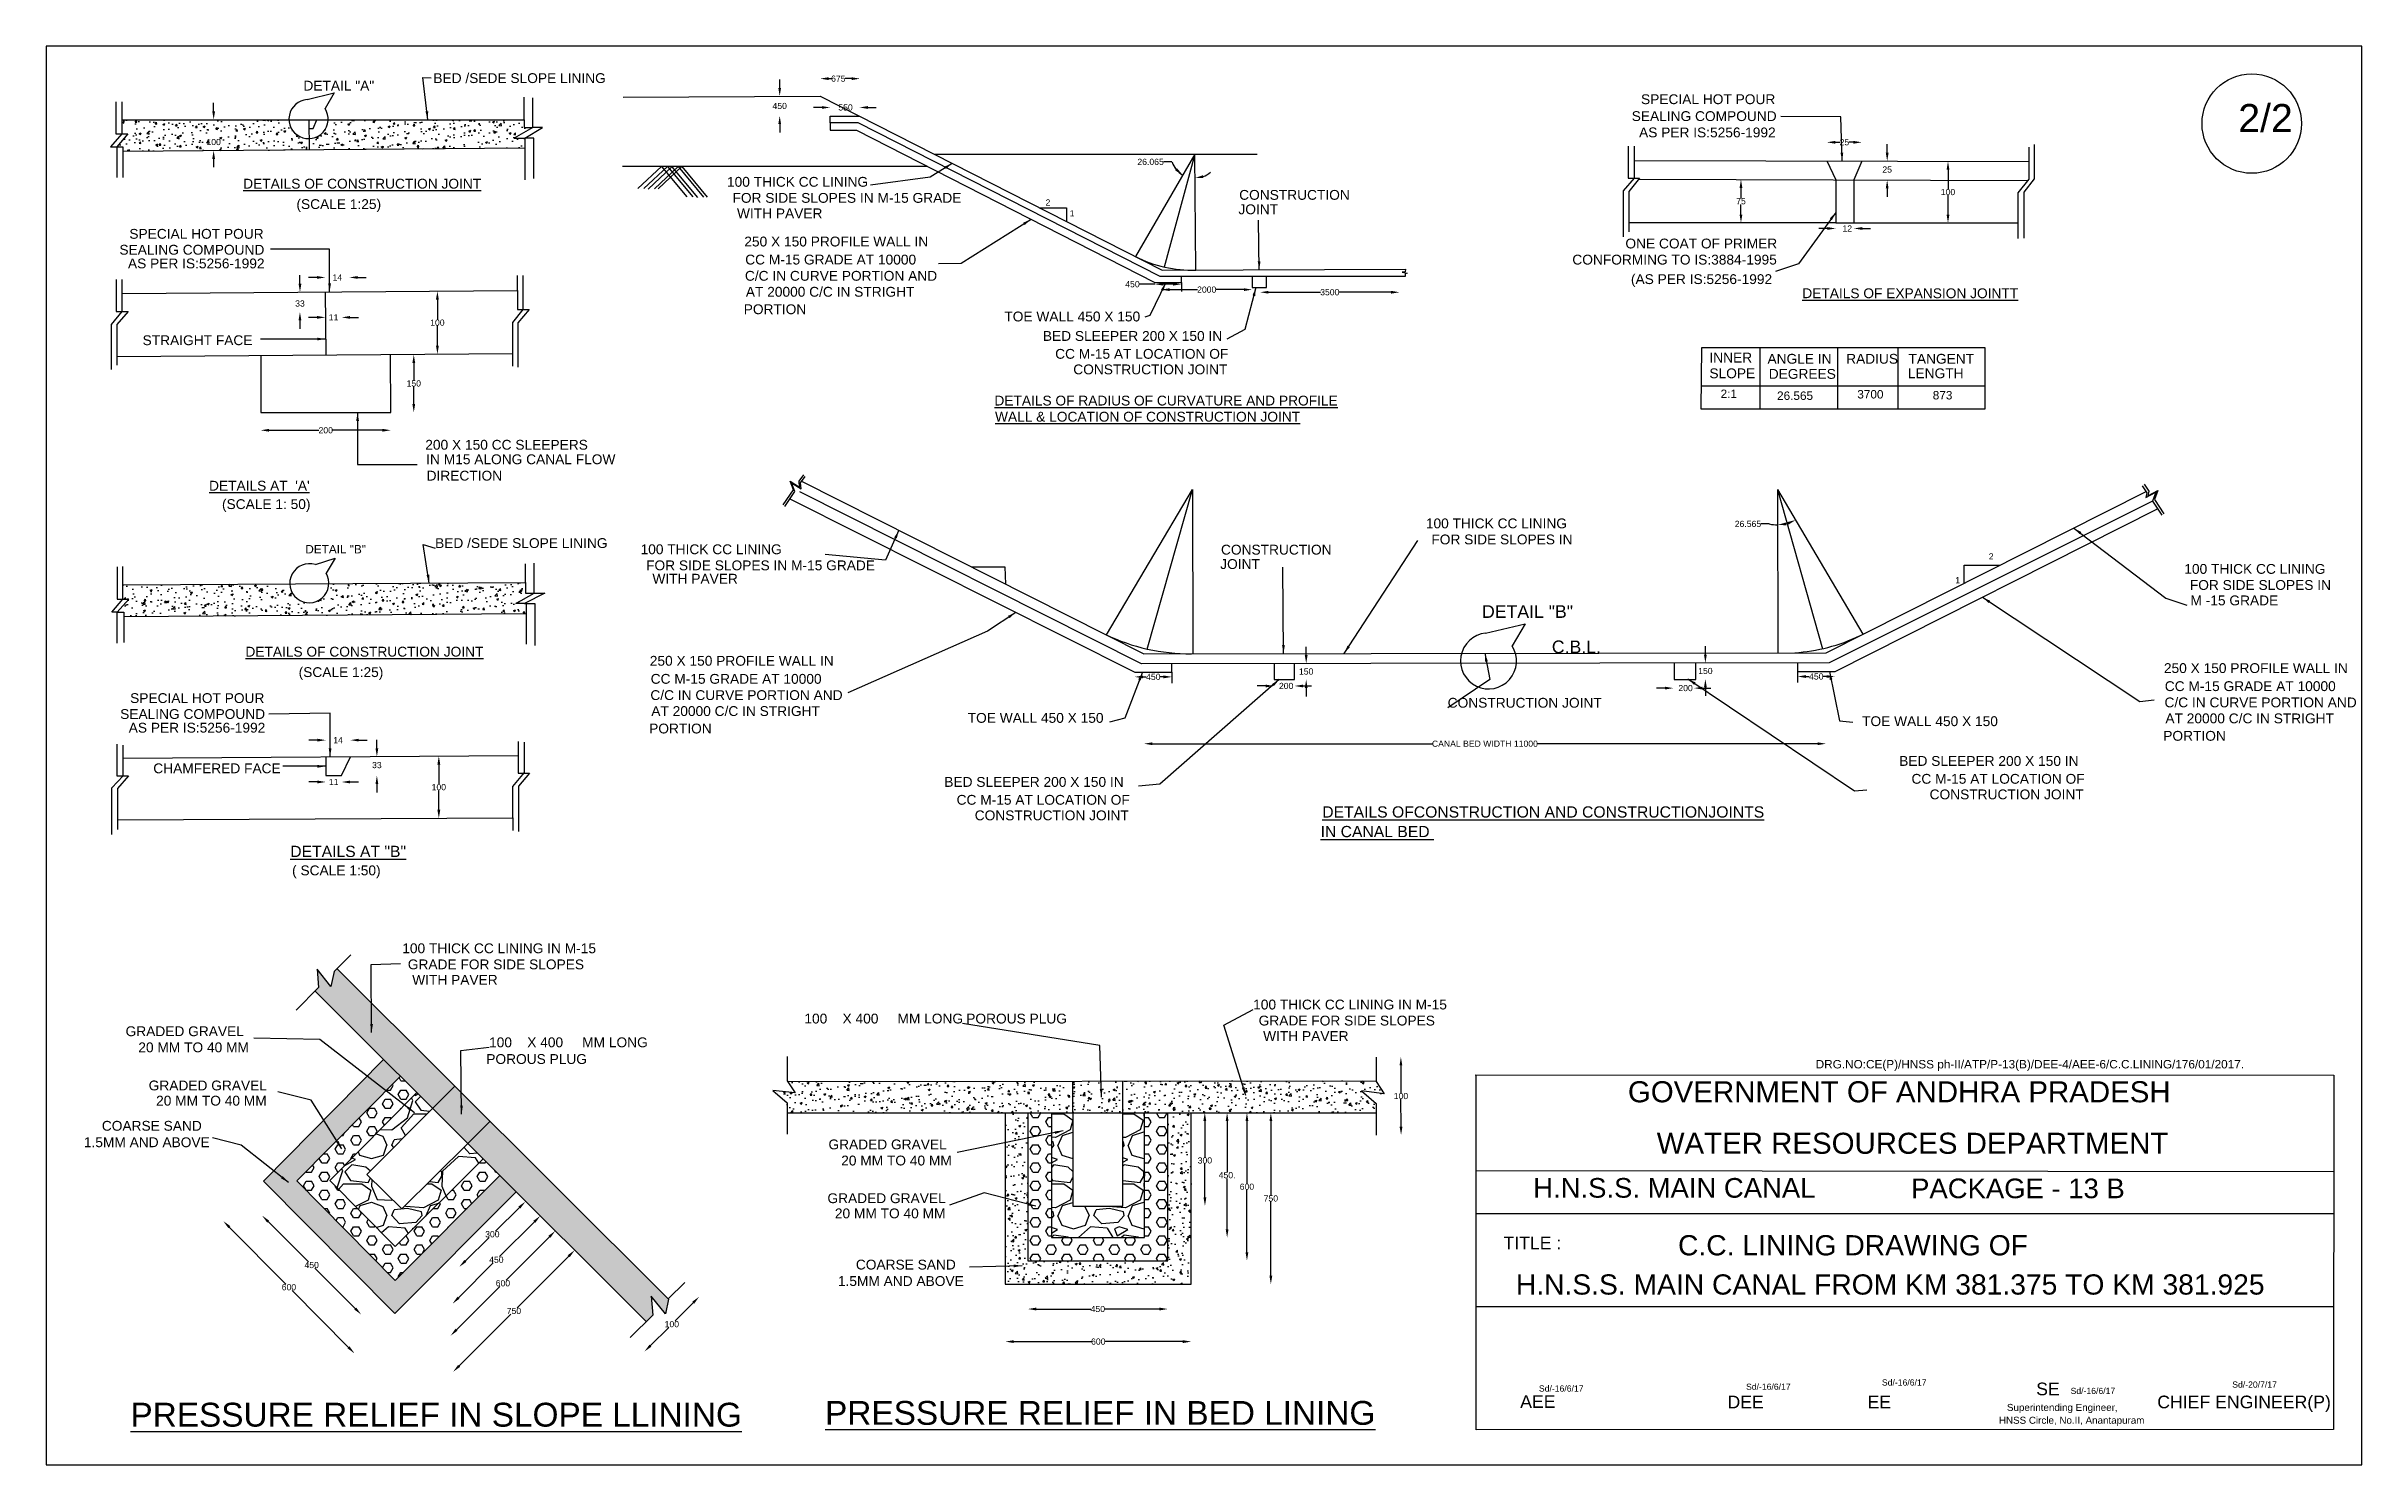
# Model space of a CAD drawing. Header units: millimetres. Extents: x 593 to 8838, y 614 to 5667.
import ezdxf

# ---------------------------------------------------------------- set-up
doc = ezdxf.new("R2010")
doc.units = ezdxf.units.MM
doc.header["$MEASUREMENT"] = 0
for name, color, linetype in [('DIMENSION', 7, 'Continuous'), ('DRAWING', 2, 'Continuous'), ('TEXT', 7, 'Continuous')]:
    doc.layers.add(name, color=color, linetype=linetype)
doc.styles.get("Standard").update_dxf_attribs({"font": 'arial.ttf', "height": 22})
doc.dimstyles.get("Standard").update_dxf_attribs({"dimtxt": 200, "dimasz": 110, "dimexe": 0.18, "dimexo": 0.0625, "dimgap": 0.09, "dimtad": 0, "dimtih": 1, "dimtoh": 1, "dimdec": 0, "dimzin": 0, "dimdsep": 46, "dimtxsty": 'Standard', "dimblk": 'OBLIQUE', "dimcen": 0.09, "dimse1": 1, "dimse2": 1, "dimadec": 0, "dimazin": 0, "dimtfac": 1, "dimtdec": 0, "dimtofl": 0, "dimtmove": 0, "dimatfit": 3, "dimfxl": 1, "dimtolj": 1, "dimtzin": 0, "dimarcsym": 0})
pattern_1 = [(50, (0, 0), (71.726, -6.2752), [7.5, -82.5]), (355, (0, 0), (-13.8751, 75.2192), [6, -66]), (100.4514, (5.98, -0.52), (57.85094, 68.94395), [6.374, -70.1142]), (46.1842, (0, 20), (106.7241, -16.5519), [11.25, -123.75]), (96.6356, (8.89, 18.62), (93.4663, 97.4118), [9.561, -105.1713]), (351.1842, (0, 20), (93.4662, 97.4119), [9, -99]), (21, (10, 15), (59.6907, -40.2619), [7.5, -82.5]), (326, (10, 15), (24.3315, 72.515), [6, -66]), (71.4514, (14.974, 11.645), (84.02226, 32.25305), [6.374, -70.1142]), (37.5, (0, 0), (1.215986, 33.289385), [0, -65.2, 0, -67, 0, -66.25]), (7.5, (0, 0), (26.30695, 39.44117), [0, -38.2, 0, -63.7, 0, -25.25]), (327.5, (-22.3, 0), (53.38224, -2.25549), [0, -25, 0, -78, 0, -103.5]), (317.5, (-32.3, 0), (58.31862, 10.0105), [0, -32.5, 0, -51.8, 0, -73.5])]
pattern_2 = [(228.0128, (180, 250), (-1999.99956, -2250.000335), [33.634, -3329.772]), (184.9697, (157.5, 225), (3000.000263, 249.997827), [57.717, -5713.981]), (132.5104, (100, 220), (2499.99768, -2750.00217), [40.697, -4029.008]), (267.2737, (2.5, 157.5), (249.999004, 5000.000074), [52.5595, -5203.3895]), (292.8337, (0, 105), (-1250.002476, 2999.999103), [51.539, -5102.343]), (357.2737, (20, 57.5), (-5000.000074, 249.999004), [52.5595, -5203.3895]), (37.6942, (72.5, 55), (-3250.001836, -2499.997601), [69.507, -6881.212]), (72.2553, (127.5, 97.5), (1750.00269, 5499.999058), [65.622, -6496.58]), (121.4296, (147.5, 160), (-2000.00206, 3249.99876), [52.7375, -5221.018]), (175.2364, (120, 205), (2750.00024, -249.99788), [60.208, -2950.191]), (222.3974, (60, 210), (-3000.001838, -2749.99802), [77.862, -7708.3438]), (138.8141, (250, 155), (-1750.00074, 1499.99933), [26.575, -2630.961]), (171.4692, (230, 172.5), (3249.99957, -500.001978), [50.559, -5005.378]), (225, (180, 180), (-3e-14, -250), [35.355, -318.198]), (203.1986, (162.5, 210), (1249.99993, 500.00033), [19.0395, -1884.904]), (291.8014, (145, 202.5), (-250, 750.00007), [26.926, -1319.366]), (30.9638, (155, 177.5), (749.9995, 500.00062), [43.732, -1414.006]), (161.5651, (192.5, 200), (500.0001, -249.9996), [31.623, -758.947]), (16.3895, (0, 202.5), (2500.00055, 749.998177), [44.3, -4385.711]), (70.3462, (42.5, 215), (-999.99881, -2750.000534), [37.165, -3679.352]), (293.1986, (192.5, 250), (-500.00033, 1249.99993), [38.079, -1865.8645]), (343.6105, (207.5, 215), (-2500.00055, 749.998177), [44.3, -4385.711]), (339.444, (0, 47.5), (-1250.00046, 499.999), [42.72, -2093.281]), (294.7751, (40, 32.5), (-1249.99805, 2750.000855), [35.7945, -3543.661]), (66.8014, (195, 0), (500.00033, 1249.99993), [38.079, -1865.8645]), (17.354, (210, 35), (-3250.000505, -999.998626), [41.908, -4148.856]), (69.444, (72.5, 0), (-499.999, -1250.00046), [21.36, -2114.641]), (101.3099, (180, 0), (-249.9994, 1000.0002), [12.748, -1262.007]), (165.9638, (177.5, 12.5), (750.0001, -249.9995), [51.539, -979.237]), (186.009, (127.5, 25), (2499.999938, 249.99983), [47.7625, -4728.481]), (303.6901, (155, 155), (-250.0003, 499.9999), [36.055, -865.332]), (353.1572, (175, 125), (4249.999841, -500.002), [62.9485, -6231.891]), (60.9454, (237.5, 117.5), (-1000.00001, -1750.0001), [25.739, -2548.1685]), (90, (250, 140), (-250, 250), [15, -235]), (120.2564, (122.5, 32.5), (999.99872, -1750.000614), [34.731, -3438.38]), (48.0128, (105, 62.5), (1999.99956, 2250.000335), [67.268, -3296.138]), (0, (150, 112.5), (250, 250), [65, -185]), (325.3048, (215, 112.5), (-2499.998565, 1750.00215), [39.5285, -3913.3185]), (254.0546, (247.5, 90), (-249.99997, -1000.00003), [36.4005, -1783.627]), (207.646, (237.5, 55), (-4749.998952, -2500.001928), [59.266, -5867.3685]), (175.4261, (185, 27.5), (-3250.00014, 249.9987), [62.7, -6207.2685])]

msp = doc.modelspace()

# ---------------------------------------------------------------- texts
at = {"layer": 'DIMENSION'}
for s, height, p in [('2', 22, (4151.8, 5099.7)), ('1', 22, (4237.9, 5061)), ('DRG.NO:CE(P)/HNSS ph-II/ATP/P-13(B)/DEE-4/AEE-6/C.C.LINING/176/01/2017.', 30, (6894, 2025.6)), ('Sd/-16/6/17', 22, (7129.9, 895.7)), ('Sd/-20/7/17', 22, (8377.4, 888.2)), ('Sd/-16/6/17', 22, (5908.5, 874.2)), ('Sd/-16/6/17', 22, (6646, 880.6)), ('Sd/-16/6/17', 22, (7801.7, 865.6))]:
    msp.add_text(s, height=height, dxfattribs=at).set_placement(p)
at = {"layer": 'DIMENSION', "color": 0}
for s, p in [('2', (7510.4, 3838.8)), ('1', (7391.2, 3754.2))]:
    msp.add_text(s, height=22, dxfattribs=at).set_placement(p)
at = {"layer": 'TEXT', "color": 0}
for s, height, p in [('DETAIL "A"', 35, (1509, 5509.4)), ('BED /SEDE SLOPE LINING', 35, (1971.7, 5536.3)), ('SPECIAL HOT POUR', 35, (6272.1, 5461.1)), ('2/2', 100, (8398.8, 5361.6)), ('SEALING COMPOUND', 35, (6238.9, 5400.9)), ('   AS PER IS:5256-1992', 35, (6224.4, 5342.8)), ('%%UDETAILS OF CONSTRUCTION JOINT', 35, (1294.6, 5160.2)), ('100 THICK CC LINING', 35, (3017.3, 5166.8)), ('(SCALE 1:25)', 35, (1484.1, 5087.4)), ('FOR SIDE SLOPES IN M-15 GRADE', 35, (3037, 5109.6)), ('CONSTRUCTION', 35, (4841.2, 5120.3)), ('  WITH PAVER', 35, (3025.7, 5054.5)), ('JOINT', 35, (4838.5, 5068.9)), ('SEALING COMPOUND', 35, (853.8, 4924.8)), ('SPECIAL HOT POUR ', 35, (889.2, 4981.5)), ('250 X 150 PROFILE WALL IN', 35, (3079, 4954.1)), ('ONE COAT OF PRIMER', 35, (6216.5, 4947)), ('AS PER IS:5256-1992', 35, (884.2, 4876)), ('C/C IN CURVE PORTION AND', 35, (3081.2, 4831.9)), ('CC M-15 GRADE AT 10000', 35, (3082.2, 4889.8)), ('CONFORMING TO IS:3884-1995', 35, (6027.5, 4889.6)), ('AT 20000 C/C IN STRIGHT', 35, (3084.4, 4775)), ('(AS PER IS:5256-1992', 35, (6236.2, 4820.1)), ('%%UDETAILS OF EXPANSION JOINTT', 35, (6846.4, 4769.8)), ('PORTION', 35, (3076.9, 4712.8)), ('TOE WALL 450 X 150', 35, (4005, 4687)), ('STRAIGHT FACE', 35, (936.4, 4602.4)), ('BED SLEEPER 200 X 150 IN', 35, (4142.1, 4617.6)), ('   CC M-15 AT LOCATION OF', 35, (4145.2, 4553.9)), ('INNER', 35, (6515.6, 4540.6)), ('ANGLE IN', 35, (6722.4, 4536.3)), ('RADIUS', 35, (7002.6, 4536.3)), ('TANGENT', 35, (7224.6, 4536.3)), ('        CONSTRUCTION JOINT', 35, (4141.8, 4498.5)), ('SLOPE', 35, (6515.6, 4484.6)), ('DEGREES', 35, (6726.8, 4482.5)), ('LENGTH', 35, (7222.4, 4484.6)), ('%%UDETAILS OF RADIUS OF CURVATURE AND PROFILE', 35, (3969.6, 4387.4)), ('2:1', 30, (6555.4, 4414.1)), ('26.565', 30, (6756.5, 4407.3)), ('3700', 30, (7042.2, 4412.4)), ('873', 30, (7310.9, 4409)), ('%%UWALL & LOCATION OF CONSTRUCTION JOINT', 35, (3971.7, 4330)), ('200 X 150 CC SLEEPERS', 35, (1943, 4230)), ('IN M15 ALONG CANAL FLOW', 35, (1946.3, 4178.3)), ('DIRECTION', 35, (1947.7, 4119.9)), ("%%UDETAILS AT  'A'", 35, (1173, 4084.1)), ('(SCALE 1: 50)', 35, (1219, 4018.5)), ('100 THICK CC LINING', 35, (5505.9, 3949.9)), ('DETAIL "B"', 30, (1515.8, 3860.4)), ('BED /SEDE SLOPE LINING', 35, (1977.9, 3879.7)), ('100 THICK CC LINING', 35, (2709.6, 3857.6)), ('CONSTRUCTION', 35, (4776.4, 3856.3)), ('FOR SIDE SLOPES IN', 35, (5525.6, 3892.7)), ('FOR SIDE SLOPES IN M-15 GRADE', 35, (2729.3, 3800.4)), ('JOINT', 35, (4773.7, 3805)), ('100 THICK CC LINING', 35, (8206.7, 3787.7)), ('  WITH PAVER', 35, (2724.6, 3752.7)), ('FOR SIDE SLOPES IN', 35, (8226.4, 3730.5)), (' M -15 GRADE', 35, (8215.1, 3675.5)), ('DETAIL "B"', 45, (5705.9, 3630.8)), ('C.B.L.', 45, (5954.5, 3505.1)), ('%%UDETAILS OF CONSTRUCTION JOINT', 35, (1302.5, 3492.8)), ('250 X 150 PROFILE WALL IN', 35, (2742.4, 3460.3)), ('250 X 150 PROFILE WALL IN', 35, (8134, 3434.3)), ('(SCALE 1:25)', 35, (1492, 3420)), ('CC M-15 GRADE AT 10000', 35, (2745.6, 3396)), ('CC M-15 GRADE AT 10000', 35, (8137.2, 3370)), ('SEALING COMPOUND', 35, (856.5, 3270.7)), ('SPECIAL HOT POUR ', 35, (891.9, 3327.4)), ('C/C IN CURVE PORTION AND', 35, (2744.5, 3338.1)), ('AT 20000 C/C IN STRIGHT', 35, (2747.8, 3281.2)), ('CONSTRUCTION JOINT', 35, (5583.6, 3310.8)), ('C/C IN CURVE PORTION AND', 35, (8136.1, 3312.1)), ('AS PER IS:5256-1992', 35, (886.9, 3222)), ('PORTION', 35, (2740.2, 3219)), ('TOE WALL 450 X 150', 35, (3874.5, 3256.9)), ('TOE WALL 450 X 150', 35, (7059.3, 3245.2)), ('PORTION', 35, (8131.8, 3193)), ('AT 20000 C/C IN STRIGHT', 35, (8139.3, 3255.2)), ('BED SLEEPER 200 X 150 IN', 35, (7191.4, 3103.5)), ('CHAMFERED FACE', 35, (974.5, 3077.2)), ('BED SLEEPER 200 X 150 IN', 35, (3791.1, 3028.8)), ('   CC M-15 AT LOCATION OF', 35, (7194.4, 3039.8)), ('   CC M-15 AT LOCATION OF', 35, (3794.2, 2965)), ('        CONSTRUCTION JOINT', 35, (7191.1, 2984.4)), ('        CONSTRUCTION JOINT', 35, (3790.8, 2909.7)), ('%%UIN CANAL BED ', 40, (5131.1, 2849.5)), ('%%UDETAILS OFCONSTRUCTION AND CONSTRUCTIONJOINTS', 40, (5137, 2919.3)), ('%%UDETAILS AT "B"', 40, (1462.2, 2778.8)), ('       ( SCALE 1:50)', 35, (1373.6, 2713.6)), ('100 THICK CC LINING IN M-15', 35, (1861, 2436)), ('GRADE FOR SIDE SLOPES', 35, (1880.7, 2378.8)), ('  WITH PAVER', 35, (1869.3, 2323.7)), ('100 THICK CC LINING IN M-15', 35, (4890.9, 2235.7)), ('   GRADED GRAVEL', 35, (835.1, 2140.5)), ('100    X 400     MM LONG', 35, (3292.9, 2185.7)), (' POROUS PLUG', 35, (3855.7, 2185.6)), ('GRADE FOR SIDE SLOPES', 35, (4910.6, 2178.5)), ('  WITH PAVER', 35, (4899.3, 2123.4)), ('    20 MM TO 40 MM', 35, (866.8, 2083.1)), ('POROUS PLUG', 35, (2160.2, 2041.5)), ('100    X 400     MM LONG', 35, (2170.1, 2101)), ('   GRADED GRAVEL', 35, (917.3, 1947.3)), ('GOVERNMENT OF ANDHRA PRADESH', 75, (6225.4, 1904.9)), ('    20 MM TO 40 MM', 35, (930.1, 1893.2)), ('       COARSE SAND', 35, (696.2, 1803.6)), ('1.5MM AND ABOVE', 35, (727.2, 1745)), ('   GRADED GRAVEL', 35, (3337.9, 1737.3)), ('WATER RESOURCES DEPARTMENT', 75, (6328.1, 1721.4)), ('    20 MM TO 40 MM', 35, (3369.6, 1679.9)), ('   GRADED GRAVEL', 35, (3334.3, 1545.6)), ('H.N.S.S. MAIN CANAL', 70, (5888.2, 1565)), ('PACKAGE - 13 B', 70, (7233.9, 1563.1)), ('    20 MM TO 40 MM', 35, (3347.1, 1491.6)), ('TITLE :', 45, (5782.2, 1381.2)), ('C.C. LINING DRAWING OF ', 72, (6403.9, 1359.5)), ('       COARSE SAND', 35, (3381.2, 1309.1)), ('1.5MM AND ABOVE', 35, (3412.2, 1250.5)), ('H.N.S.S. MAIN CANAL FROM KM 381.375 TO KM 381.925', 72, (5826.4, 1219.8)), ('%%UPRESSURE RELIEF IN SLOPE LLINING', 85, (893.1, 749.4)), ('%%UPRESSURE RELIEF IN BED LINING', 85, (3366.6, 755.8)), ('AEE', 45, (5841.8, 816.1)), ('DEE', 45, (6580, 814.6)), ('EE', 45, (7078.7, 814.5)), ('Superintending Engineer,', 25, (7575.1, 805.3)), ('SE', 45, (7679.2, 861.2)), ('CHIEF ENGINEER(P)', 45, (8110.4, 814.8)), ('HNSS Circle, No.II, Anantapuram', 25, (7546.5, 759.5))]:
    msp.add_text(s, height=height, dxfattribs=at).set_placement(p)

# ---------------------------------------------------------------- blocks, each defined once
blk = doc.blocks.new('*D43')
at = {"layer": 'Defpoints', "color": 0}
for p in [(1185.1, 5405.7), (1186, 5296), (1189.4, 5296)]:
    blk.add_point(p, dxfattribs=at)
at = {"layer": 'DIMENSION', "color": 0, "lineweight": -2}
for p, q in [((1189.4, 5435.7), (1189.4, 5465.7)), ((1189.4, 5266), (1189.4, 5236))]:
    blk.add_line(p, q, dxfattribs=at)
at = {"layer": 'DIMENSION', "color": 0}
for points in [[(1184.4, 5435.7), (1194.4, 5435.7), (1189.4, 5405.7)], [(1184.4, 5266), (1194.4, 5266), (1189.4, 5296)]]:
    blk.add_solid(points, dxfattribs=at)
at = {"layer": 'DIMENSION', "color": 0, "insert": (1189.4, 5326), "char_height": 22, "attachment_point": 5}
blk.add_mtext('\\A1;100', dxfattribs=at)
blk = doc.blocks.new('*D44')
at = {"layer": 'Defpoints', "color": 0}
for p in [(1489, 4791.2), (1489, 4720.8), (1496.7, 4720.8)]:
    blk.add_point(p, dxfattribs=at)
at = {"layer": 'DIMENSION', "color": 0, "lineweight": -2}
for p, q in [((1496.7, 4821.2), (1496.7, 4851.2)), ((1496.7, 4690.8), (1496.7, 4660.8))]:
    blk.add_line(p, q, dxfattribs=at)
at = {"layer": 'DIMENSION', "color": 0}
for points in [[(1491.7, 4821.2), (1501.7, 4821.2), (1496.7, 4791.2)], [(1491.7, 4690.8), (1501.7, 4690.8), (1496.7, 4720.8)]]:
    blk.add_solid(points, dxfattribs=at)
at = {"layer": 'DIMENSION', "color": 0, "insert": (1496.7, 4750.8), "char_height": 22, "attachment_point": 5}
blk.add_mtext('\\A1;33', dxfattribs=at)
blk = doc.blocks.new('*D45')
at = {"layer": 'Defpoints', "color": 0}
for p in [(1587.6, 4702), (1645.2, 4702), (1645.2, 4701.4)]:
    blk.add_point(p, dxfattribs=at)
at = {"layer": 'DIMENSION', "color": 0, "lineweight": -2}
for p, q in [((1557.6, 4701.4), (1527.6, 4701.4)), ((1675.2, 4701.4), (1705.2, 4701.4))]:
    blk.add_line(p, q, dxfattribs=at)
at = {"layer": 'DIMENSION', "color": 0}
for points in [[(1557.6, 4706.4), (1557.6, 4696.4), (1587.6, 4701.4)], [(1675.2, 4706.4), (1675.2, 4696.4), (1645.2, 4701.4)]]:
    blk.add_solid(points, dxfattribs=at)
at = {"layer": 'DIMENSION', "color": 0, "insert": (1616.4, 4701.4), "char_height": 22, "attachment_point": 5}
blk.add_mtext('\\A1;11', dxfattribs=at)
blk = doc.blocks.new('*D46')
at = {"layer": 'Defpoints', "color": 0}
for p in [(1587, 4791.9), (1672.6, 4843.6), (1672.6, 4792.6)]:
    blk.add_point(p, dxfattribs=at)
at = {"layer": 'DIMENSION', "color": 0, "lineweight": -2}
for p, q in [((1557, 4843.6), (1527, 4843.6)), ((1702.6, 4843.6), (1732.6, 4843.6))]:
    blk.add_line(p, q, dxfattribs=at)
at = {"layer": 'DIMENSION', "color": 0}
for points in [[(1557, 4848.6), (1557, 4838.6), (1587, 4843.6)], [(1702.6, 4848.6), (1702.6, 4838.6), (1672.6, 4843.6)]]:
    blk.add_solid(points, dxfattribs=at)
at = {"layer": 'DIMENSION', "color": 0, "insert": (1629.8, 4843.6), "char_height": 22, "attachment_point": 5}
blk.add_mtext('\\A1;14', dxfattribs=at)
blk = doc.blocks.new('*D47')
at = {"layer": 'Defpoints', "color": 0}
for p in [(1986.1, 4794.9), (1986.1, 4570.3), (1994.2, 4570.3)]:
    blk.add_point(p, dxfattribs=at)
at = {"layer": 'DIMENSION', "color": 0, "lineweight": -2}
for p, q in [((1986.1, 4764.9), (1986.1, 4694)), ((1986.1, 4600.3), (1986.1, 4671.3))]:
    blk.add_line(p, q, dxfattribs=at)
at = {"layer": 'DIMENSION', "color": 0}
for points in [[(1981.1, 4764.9), (1991.1, 4764.9), (1986.1, 4794.9)], [(1981.1, 4600.3), (1991.1, 4600.3), (1986.1, 4570.3)]]:
    blk.add_solid(points, dxfattribs=at)
at = {"layer": 'DIMENSION', "color": 0, "insert": (1986.1, 4682.6), "char_height": 22, "attachment_point": 5}
blk.add_mtext('\\A1;100', dxfattribs=at)
blk = doc.blocks.new('*D48')
at = {"layer": 'Defpoints', "color": 0}
for p in [(1356.9, 4362.7), (1820.1, 4362.7), (1820.1, 4299.2)]:
    blk.add_point(p, dxfattribs=at)
at = {"layer": 'DIMENSION', "color": 0, "lineweight": -2}
for p, q in [((1386.9, 4299.2), (1563.9, 4299.2)), ((1790.1, 4299.2), (1613, 4299.2))]:
    blk.add_line(p, q, dxfattribs=at)
at = {"layer": 'DIMENSION', "color": 0}
for points in [[(1386.9, 4304.2), (1386.9, 4294.2), (1356.9, 4299.2)], [(1790.1, 4304.2), (1790.1, 4294.2), (1820.1, 4299.2)]]:
    blk.add_solid(points, dxfattribs=at)
at = {"layer": 'DIMENSION', "color": 0, "insert": (1588.5, 4299.2), "char_height": 22, "attachment_point": 5}
blk.add_mtext('\\A1;200', dxfattribs=at)
blk = doc.blocks.new('*D49')
at = {"layer": 'Defpoints', "color": 0}
for p in [(1818.7, 4569.1), (1818.7, 4362.7), (1902, 4362.7)]:
    blk.add_point(p, dxfattribs=at)
at = {"layer": 'DIMENSION', "color": 0, "lineweight": -2}
for p, q in [((1902, 4539.1), (1902, 4477.2)), ((1902, 4392.7), (1902, 4454.6))]:
    blk.add_line(p, q, dxfattribs=at)
at = {"layer": 'DIMENSION', "color": 0}
for points in [[(1897, 4539.1), (1907, 4539.1), (1902, 4569.1)], [(1897, 4392.7), (1907, 4392.7), (1902, 4362.7)]]:
    blk.add_solid(points, dxfattribs=at)
at = {"layer": 'DIMENSION', "color": 0, "insert": (1902, 4465.9), "char_height": 22, "attachment_point": 5}
blk.add_mtext('\\A1;150', dxfattribs=at)
blk = doc.blocks.new('*D50')
at = {"layer": 'Defpoints', "color": 0}
for p in [(1588.6, 3135.7), (1676.3, 3195.2), (1676.3, 3136.2)]:
    blk.add_point(p, dxfattribs=at)
at = {"layer": 'DIMENSION', "color": 0, "lineweight": -2}
for p, q in [((1558.6, 3195.2), (1528.6, 3195.2)), ((1706.3, 3195.2), (1736.3, 3195.2))]:
    blk.add_line(p, q, dxfattribs=at)
at = {"layer": 'DIMENSION', "color": 0}
for points in [[(1558.6, 3200.2), (1558.6, 3190.2), (1588.6, 3195.2)], [(1706.3, 3200.2), (1706.3, 3190.2), (1676.3, 3195.2)]]:
    blk.add_solid(points, dxfattribs=at)
at = {"layer": 'DIMENSION', "color": 0, "insert": (1632.4, 3195.2), "char_height": 22, "attachment_point": 5}
blk.add_mtext('\\A1;14', dxfattribs=at)
blk = doc.blocks.new('*D51')
at = {"layer": 'Defpoints', "color": 0}
for p in [(1588.6, 3068.8), (1645.1, 3068.8), (1645.1, 3046.1)]:
    blk.add_point(p, dxfattribs=at)
at = {"layer": 'DIMENSION', "color": 0, "lineweight": -2}
for p, q in [((1558.6, 3046.1), (1528.6, 3046.1)), ((1675.1, 3046.1), (1705.1, 3046.1))]:
    blk.add_line(p, q, dxfattribs=at)
at = {"layer": 'DIMENSION', "color": 0}
for points in [[(1558.6, 3051.1), (1558.6, 3041.1), (1588.6, 3046.1)], [(1675.1, 3051.1), (1675.1, 3041.1), (1645.1, 3046.1)]]:
    blk.add_solid(points, dxfattribs=at)
at = {"layer": 'DIMENSION', "color": 0, "insert": (1616.8, 3046.1), "char_height": 22, "attachment_point": 5}
blk.add_mtext('\\A1;11', dxfattribs=at)
blk = doc.blocks.new('*D52')
at = {"layer": 'Defpoints', "color": 0}
for p in [(1676.3, 3136.2), (1645.1, 3068.8), (1770.6, 3068.8)]:
    blk.add_point(p, dxfattribs=at)
at = {"layer": 'DIMENSION', "color": 0, "lineweight": -2}
for p, q in [((1770.6, 3166.2), (1770.6, 3196.2)), ((1770.6, 3038.8), (1770.6, 3008.8))]:
    blk.add_line(p, q, dxfattribs=at)
at = {"layer": 'DIMENSION', "color": 0}
for points in [[(1765.6, 3166.2), (1775.6, 3166.2), (1770.6, 3136.2)], [(1765.6, 3038.8), (1775.6, 3038.8), (1770.6, 3068.8)]]:
    blk.add_solid(points, dxfattribs=at)
at = {"layer": 'DIMENSION', "color": 0, "insert": (1770.6, 3106.2), "char_height": 22, "attachment_point": 5}
blk.add_mtext('\\A1;33', dxfattribs=at)
blk = doc.blocks.new('*D53')
at = {"layer": 'Defpoints', "color": 0}
for p in [(1989.8, 3138.2), (1991, 2917), (1991.2, 2917)]:
    blk.add_point(p, dxfattribs=at)
at = {"layer": 'DIMENSION', "color": 0, "lineweight": -2}
for p, q in [((1991.2, 3108.2), (1991.2, 3038.9)), ((1991.2, 2947), (1991.2, 3016.3))]:
    blk.add_line(p, q, dxfattribs=at)
at = {"layer": 'DIMENSION', "color": 0}
for points in [[(1986.2, 3108.2), (1996.2, 3108.2), (1991.2, 3138.2)], [(1986.2, 2947), (1996.2, 2947), (1991.2, 2917)]]:
    blk.add_solid(points, dxfattribs=at)
at = {"layer": 'DIMENSION', "color": 0, "insert": (1991.2, 3027.6), "char_height": 22, "attachment_point": 5}
blk.add_mtext('\\A1;100', dxfattribs=at)
blk = doc.blocks.new('*D54')
at = {"layer": 'Defpoints', "color": 0}
for p in [(3490.9, 5551.9), (3349, 5490), (3490.9, 5490)]:
    blk.add_point(p, dxfattribs=at)
at = {"layer": 'DIMENSION', "color": 0, "lineweight": -2}
for p, q in [((3379, 5551.9), (3389.1, 5551.9)), ((3460.9, 5551.9), (3438.2, 5551.9))]:
    blk.add_line(p, q, dxfattribs=at)
at = {"layer": 'DIMENSION', "color": 0}
for points in [[(3379, 5556.9), (3379, 5546.9), (3349, 5551.9)], [(3460.9, 5556.9), (3460.9, 5546.9), (3490.9, 5551.9)]]:
    blk.add_solid(points, dxfattribs=at)
at = {"layer": 'DIMENSION', "color": 0, "insert": (3413.7, 5551.9), "char_height": 22, "attachment_point": 5}
blk.add_mtext('\\A1;675', dxfattribs=at)
blk = doc.blocks.new('*D55')
at = {"layer": 'Defpoints', "color": 0}
for p in [(3489, 5449.2), (3385.1, 5418.7), (3489, 5418.7)]:
    blk.add_point(p, dxfattribs=at)
at = {"layer": 'DIMENSION', "color": 0, "lineweight": -2}
for p, q in [((3355.1, 5449.2), (3325.1, 5449.2)), ((3519, 5449.2), (3549, 5449.2))]:
    blk.add_line(p, q, dxfattribs=at)
at = {"layer": 'DIMENSION', "color": 0}
for points in [[(3355.1, 5454.2), (3355.1, 5444.2), (3385.1, 5449.2)], [(3519, 5454.2), (3519, 5444.2), (3489, 5449.2)]]:
    blk.add_solid(points, dxfattribs=at)
at = {"layer": 'DIMENSION', "color": 0, "insert": (3439.5, 5449.2), "char_height": 22, "attachment_point": 5}
blk.add_mtext('\\A1;550', dxfattribs=at)
blk = doc.blocks.new('*D56')
at = {"layer": 'Defpoints', "color": 0}
for p in [(3205.7, 5489.1), (3205, 5419.8), (3207, 5419.8)]:
    blk.add_point(p, dxfattribs=at)
at = {"layer": 'DIMENSION', "color": 0, "lineweight": -2}
for p, q in [((3205, 5519.1), (3205, 5549.1)), ((3205, 5389.8), (3205, 5359.8))]:
    blk.add_line(p, q, dxfattribs=at)
at = {"layer": 'DIMENSION', "color": 0}
for points in [[(3200, 5519.1), (3210, 5519.1), (3205, 5489.1)], [(3200, 5389.8), (3210, 5389.8), (3205, 5419.8)]]:
    blk.add_solid(points, dxfattribs=at)
at = {"layer": 'DIMENSION', "color": 0, "insert": (3205, 5454.5), "char_height": 22, "attachment_point": 5}
blk.add_mtext('\\A1;450', dxfattribs=at)
blk = doc.blocks.new('*D57')
at = {"layer": 'Defpoints', "color": 0}
for p in [(4541.4, 4825.2), (4635.5, 4825.2), (4635.5, 4819.5)]:
    blk.add_point(p, dxfattribs=at)
at = {"layer": 'DIMENSION', "color": 0, "lineweight": -2}
for p, q in [((4541.4, 4819.5), (4486, 4819.5)), ((4605.5, 4819.5), (4571.4, 4819.5))]:
    blk.add_line(p, q, dxfattribs=at)
at = {"layer": 'DIMENSION', "color": 0}
for points in [[(4571.4, 4824.5), (4571.4, 4814.5), (4541.4, 4819.5)], [(4605.5, 4824.5), (4605.5, 4814.5), (4635.5, 4819.5)]]:
    blk.add_solid(points, dxfattribs=at)
at = {"layer": 'DIMENSION', "color": 0, "insert": (4461.2, 4819.5), "char_height": 22, "attachment_point": 5}
blk.add_mtext('\\A1;450', dxfattribs=at)
blk = doc.blocks.new('*D58')
at = {"layer": 'Defpoints', "color": 0}
for p in [(4563.5, 4801), (4887.8, 4807.5), (4887.8, 4800.2)]:
    blk.add_point(p, dxfattribs=at)
at = {"layer": 'DIMENSION', "color": 0, "lineweight": -2}
for p, q in [((4593.5, 4800.2), (4692.5, 4800.2)), ((4857.8, 4800.2), (4758.7, 4800.2))]:
    blk.add_line(p, q, dxfattribs=at)
at = {"layer": 'DIMENSION', "color": 0}
for points in [[(4593.5, 4805.2), (4593.5, 4795.2), (4563.5, 4800.2)], [(4857.8, 4805.2), (4857.8, 4795.2), (4887.8, 4800.2)]]:
    blk.add_solid(points, dxfattribs=at)
at = {"layer": 'DIMENSION', "color": 0, "insert": (4725.6, 4800.2), "char_height": 22, "attachment_point": 5}
blk.add_mtext('\\A1;2000', dxfattribs=at)
blk = doc.blocks.new('*D59')
at = {"layer": 'Defpoints', "color": 0}
for p in [(4915.5, 4791.9), (5412, 4790.9), (5412, 4789.1)]:
    blk.add_point(p, dxfattribs=at)
at = {"layer": 'DIMENSION', "color": 0, "lineweight": -2}
for p, q in [((4945.5, 4790.9), (5130.9, 4790.9)), ((5382, 4790.9), (5196.7, 4790.9))]:
    blk.add_line(p, q, dxfattribs=at)
at = {"layer": 'DIMENSION', "color": 0}
for points in [[(4945.5, 4795.9), (4945.5, 4785.9), (4915.5, 4790.9)], [(5382, 4795.9), (5382, 4785.9), (5412, 4790.9)]]:
    blk.add_solid(points, dxfattribs=at)
at = {"layer": 'DIMENSION', "color": 0, "insert": (5163.8, 4790.9), "char_height": 22, "attachment_point": 5}
blk.add_mtext('\\A1;3500', dxfattribs=at)
blk = doc.blocks.new('*D60')
at = {"layer": 'Defpoints', "color": 0}
for p in [(6625.7, 5192.7), (6625.7, 5037.9), (6628, 5037.9)]:
    blk.add_point(p, dxfattribs=at)
at = {"layer": 'DIMENSION', "color": 0, "lineweight": -2}
for p, q in [((6628, 5162.7), (6628, 5126.6)), ((6628, 5067.9), (6628, 5104))]:
    blk.add_line(p, q, dxfattribs=at)
at = {"layer": 'DIMENSION', "color": 0}
for points in [[(6623, 5162.7), (6633, 5162.7), (6628, 5192.7)], [(6623, 5067.9), (6633, 5067.9), (6628, 5037.9)]]:
    blk.add_solid(points, dxfattribs=at)
at = {"layer": 'DIMENSION', "color": 0, "insert": (6628, 5115.3), "char_height": 22, "attachment_point": 5}
blk.add_mtext('\\A1;75', dxfattribs=at)
blk = doc.blocks.new('*D61')
at = {"layer": 'Defpoints', "color": 0}
for p in [(7058.5, 5325.1), (6933.9, 5258.6), (7058.5, 5258.3)]:
    blk.add_point(p, dxfattribs=at)
at = {"layer": 'DIMENSION', "color": 0, "lineweight": -2}
for p, q in [((6963.9, 5325.1), (6980.1, 5325.1)), ((7028.5, 5325.1), (7012.4, 5325.1))]:
    blk.add_line(p, q, dxfattribs=at)
at = {"layer": 'DIMENSION', "color": 0}
for points in [[(6963.9, 5330.1), (6963.9, 5320.1), (6933.9, 5325.1)], [(7028.5, 5330.1), (7028.5, 5320.1), (7058.5, 5325.1)]]:
    blk.add_solid(points, dxfattribs=at)
at = {"layer": 'DIMENSION', "color": 0, "insert": (6996.2, 5325.1), "char_height": 22, "attachment_point": 5}
blk.add_mtext('\\A1;25', dxfattribs=at)
blk = doc.blocks.new('*D62')
at = {"layer": 'Defpoints', "color": 0}
for p in [(7143.8, 5258), (7143.6, 5190.9), (7148.6, 5190.9)]:
    blk.add_point(p, dxfattribs=at)
at = {"layer": 'DIMENSION', "color": 0, "lineweight": -2}
for p, q in [((7148.6, 5288), (7148.6, 5318)), ((7148.6, 5160.9), (7148.6, 5130.9))]:
    blk.add_line(p, q, dxfattribs=at)
at = {"layer": 'DIMENSION', "color": 0}
for points in [[(7143.6, 5288), (7153.6, 5288), (7148.6, 5258)], [(7143.6, 5160.9), (7153.6, 5160.9), (7148.6, 5190.9)]]:
    blk.add_solid(points, dxfattribs=at)
at = {"layer": 'DIMENSION', "color": 0, "insert": (7148.6, 5228), "char_height": 22, "attachment_point": 5}
blk.add_mtext('\\A1;25', dxfattribs=at)
blk = doc.blocks.new('*D63')
at = {"layer": 'Defpoints', "color": 0}
for p in [(7369.3, 5257.5), (7365.2, 5037.9), (7369.3, 5037.9)]:
    blk.add_point(p, dxfattribs=at)
at = {"layer": 'DIMENSION', "color": 0, "lineweight": -2}
for p, q in [((7365.2, 5227.5), (7365.2, 5159)), ((7365.2, 5067.9), (7365.2, 5136.4))]:
    blk.add_line(p, q, dxfattribs=at)
at = {"layer": 'DIMENSION', "color": 0}
for points in [[(7360.2, 5227.5), (7370.2, 5227.5), (7365.2, 5257.5)], [(7360.2, 5067.9), (7370.2, 5067.9), (7365.2, 5037.9)]]:
    blk.add_solid(points, dxfattribs=at)
at = {"layer": 'DIMENSION', "color": 0, "insert": (7365.2, 5147.7), "char_height": 22, "attachment_point": 5}
blk.add_mtext('\\A1;100', dxfattribs=at)
blk = doc.blocks.new('*D64')
at = {"layer": 'Defpoints', "color": 0}
for p in [(6965.5, 5037.9), (7029.7, 5037.9), (7029.7, 5018.1)]:
    blk.add_point(p, dxfattribs=at)
at = {"layer": 'DIMENSION', "color": 0, "lineweight": -2}
for p, q in [((6935.5, 5018.1), (6905.5, 5018.1)), ((7059.7, 5018.1), (7089.7, 5018.1))]:
    blk.add_line(p, q, dxfattribs=at)
at = {"layer": 'DIMENSION', "color": 0}
for points in [[(6935.5, 5023.1), (6935.5, 5013.1), (6965.5, 5018.1)], [(7059.7, 5023.1), (7059.7, 5013.1), (7029.7, 5018.1)]]:
    blk.add_solid(points, dxfattribs=at)
at = {"layer": 'DIMENSION', "color": 0, "insert": (7006.5, 5018.1), "char_height": 22, "attachment_point": 5}
blk.add_mtext('\\A1;12', dxfattribs=at)
blk = doc.blocks.new('*D65')
at = {"layer": 'Defpoints', "color": 0}
for p in [(4468.9, 3421.8), (4601.6, 3421.8), (4601.6, 3420.5)]:
    blk.add_point(p, dxfattribs=at)
at = {"layer": 'DIMENSION', "color": 0, "lineweight": -2}
for p, q in [((4498.9, 3420.5), (4510.5, 3420.5)), ((4571.6, 3420.5), (4560.1, 3420.5))]:
    blk.add_line(p, q, dxfattribs=at)
at = {"layer": 'DIMENSION', "color": 0}
for points in [[(4498.9, 3425.5), (4498.9, 3415.5), (4468.9, 3420.5)], [(4571.6, 3425.5), (4571.6, 3415.5), (4601.6, 3420.5)]]:
    blk.add_solid(points, dxfattribs=at)
at = {"layer": 'DIMENSION', "color": 0, "insert": (4535.3, 3420.5), "char_height": 22, "attachment_point": 5}
blk.add_mtext('\\A1;450', dxfattribs=at)
blk = doc.blocks.new('*D66')
at = {"layer": 'Defpoints', "color": 0}
for p in [(5038.3, 3468.1), (5038.4, 3411.1), (5079.8, 3411.1)]:
    blk.add_point(p, dxfattribs=at)
at = {"layer": 'DIMENSION', "color": 0, "lineweight": -2}
for p, q in [((5079.8, 3498.1), (5079.8, 3528.1)), ((5079.8, 3381.1), (5079.8, 3351.1))]:
    blk.add_line(p, q, dxfattribs=at)
at = {"layer": 'DIMENSION', "color": 0}
for points in [[(5074.8, 3498.1), (5084.8, 3498.1), (5079.8, 3468.1)], [(5074.8, 3381.1), (5084.8, 3381.1), (5079.8, 3411.1)]]:
    blk.add_solid(points, dxfattribs=at)
at = {"layer": 'DIMENSION', "color": 0, "insert": (5079.8, 3439.6), "char_height": 22, "attachment_point": 5}
blk.add_mtext('\\A1;150', dxfattribs=at)
blk = doc.blocks.new('*D67')
at = {"layer": 'Defpoints', "color": 0}
for p in [(4965.2, 3411.1), (5038.4, 3411.1), (5038.4, 3388.1)]:
    blk.add_point(p, dxfattribs=at)
at = {"layer": 'DIMENSION', "color": 0, "lineweight": -2}
for p, q in [((4935.2, 3388.1), (4905.2, 3388.1)), ((5068.4, 3388.1), (5098.4, 3388.1))]:
    blk.add_line(p, q, dxfattribs=at)
at = {"layer": 'DIMENSION', "color": 0}
for points in [[(4935.2, 3393.1), (4935.2, 3383.1), (4965.2, 3388.1)], [(5068.4, 3393.1), (5068.4, 3383.1), (5038.4, 3388.1)]]:
    blk.add_solid(points, dxfattribs=at)
at = {"layer": 'DIMENSION', "color": 0, "insert": (5008.4, 3388.1), "char_height": 22, "attachment_point": 5}
blk.add_mtext('\\A1;200', dxfattribs=at)
blk = doc.blocks.new('*D68')
at = {"layer": 'Defpoints', "color": 0}
for p in [(6387.5, 3403.5), (6460.7, 3403.5), (6460.7, 3380.5)]:
    blk.add_point(p, dxfattribs=at)
at = {"layer": 'DIMENSION', "color": 0, "lineweight": -2}
for p, q in [((6357.5, 3380.5), (6327.5, 3380.5)), ((6490.7, 3380.5), (6520.7, 3380.5))]:
    blk.add_line(p, q, dxfattribs=at)
at = {"layer": 'DIMENSION', "color": 0}
for points in [[(6357.5, 3385.5), (6357.5, 3375.5), (6387.5, 3380.5)], [(6490.7, 3385.5), (6490.7, 3375.5), (6460.7, 3380.5)]]:
    blk.add_solid(points, dxfattribs=at)
at = {"layer": 'DIMENSION', "color": 0, "insert": (6430.7, 3380.5), "char_height": 22, "attachment_point": 5}
blk.add_mtext('\\A1;200', dxfattribs=at)
blk = doc.blocks.new('*D69')
at = {"layer": 'Defpoints', "color": 0}
for p in [(6464.9, 3469.7), (6465.5, 3413.3), (6501.3, 3413.3)]:
    blk.add_point(p, dxfattribs=at)
at = {"layer": 'DIMENSION', "color": 0, "lineweight": -2}
for p, q in [((6501.3, 3499.7), (6501.3, 3529.7)), ((6501.3, 3383.3), (6501.3, 3353.3))]:
    blk.add_line(p, q, dxfattribs=at)
at = {"layer": 'DIMENSION', "color": 0}
for points in [[(6496.3, 3499.7), (6506.3, 3499.7), (6501.3, 3469.7)], [(6496.3, 3383.3), (6506.3, 3383.3), (6501.3, 3413.3)]]:
    blk.add_solid(points, dxfattribs=at)
at = {"layer": 'DIMENSION', "color": 0, "insert": (6501.3, 3441.5), "char_height": 22, "attachment_point": 5}
blk.add_mtext('\\A1;150', dxfattribs=at)
blk = doc.blocks.new('*D70')
at = {"layer": 'Defpoints', "color": 0}
for p in [(6829.8, 3415.8), (6962.6, 3421.8), (6962.6, 3418.1)]:
    blk.add_point(p, dxfattribs=at)
at = {"layer": 'DIMENSION', "color": 0, "lineweight": -2}
for p, q in [((6859.8, 3421.8), (6871.4, 3421.8)), ((6932.6, 3421.8), (6921, 3421.8))]:
    blk.add_line(p, q, dxfattribs=at)
at = {"layer": 'DIMENSION', "color": 0}
for points in [[(6859.8, 3426.8), (6859.8, 3416.8), (6829.8, 3421.8)], [(6932.6, 3426.8), (6932.6, 3416.8), (6962.6, 3421.8)]]:
    blk.add_solid(points, dxfattribs=at)
at = {"layer": 'DIMENSION', "color": 0, "insert": (6896.2, 3421.8), "char_height": 22, "attachment_point": 5}
blk.add_mtext('\\A1;450', dxfattribs=at)
blk = doc.blocks.new('*D71')
at = {"layer": 'Defpoints', "color": 0}
for p in [(4501.7, 3502.8), (6930.8, 3506.6), (6930.8, 3182.4)]:
    blk.add_point(p, dxfattribs=at)
at = {"layer": 'DIMENSION', "color": 0, "lineweight": -2}
for p, q in [((4531.7, 3182.4), (5528.9, 3182.4)), ((6900.8, 3182.4), (5903.6, 3182.4))]:
    blk.add_line(p, q, dxfattribs=at)
at = {"layer": 'DIMENSION', "color": 0}
for points in [[(4531.7, 3187.4), (4531.7, 3177.4), (4501.7, 3182.4)], [(6900.8, 3187.4), (6900.8, 3177.4), (6930.8, 3182.4)]]:
    blk.add_solid(points, dxfattribs=at)
at = {"layer": 'DIMENSION', "color": 0, "insert": (5716.2, 3182.4), "char_height": 22, "attachment_point": 5}
blk.add_mtext('\\A1;CANAL BED WIDTH 11000', dxfattribs=at)
blk = doc.blocks.new('*D72')
at = {"layer": 'Defpoints', "color": 0}
for p in [(1485.7, 1624.8), (1838.4, 1272.6), (1714.8, 1148.8)]:
    blk.add_point(p, dxfattribs=at)
at = {"layer": 'DIMENSION', "color": 0, "lineweight": -2}
for p, q in [((1383.3, 1479.9), (1527.1, 1336.3)), ((1693.6, 1170), (1549.8, 1313.6))]:
    blk.add_line(p, q, dxfattribs=at)
at = {"layer": 'DIMENSION', "color": 0}
for points in [[(1386.8, 1483.4), (1379.8, 1476.4), (1362.1, 1501.1)], [(1697.1, 1173.6), (1690, 1166.5), (1714.8, 1148.8)]]:
    blk.add_solid(points, dxfattribs=at)
at = {"layer": 'DIMENSION', "color": 0, "insert": (1538.4, 1325), "char_height": 22, "attachment_point": 5}
blk.add_mtext('\\A1;450', dxfattribs=at)
blk = doc.blocks.new('*D73')
at = {"layer": 'Defpoints', "color": 0}
for p in [(1367.4, 1623.8), (1834.4, 1152.5), (1691, 1010.3)]:
    blk.add_point(p, dxfattribs=at)
at = {"layer": 'DIMENSION', "color": 0, "lineweight": -2}
for p, q in [((1245.1, 1460.3), (1446.2, 1257.3)), ((1669.9, 1031.6), (1468.7, 1234.7))]:
    blk.add_line(p, q, dxfattribs=at)
at = {"layer": 'DIMENSION', "color": 0}
for points in [[(1248.6, 1463.8), (1241.5, 1456.8), (1223.9, 1481.6)], [(1673.4, 1035.2), (1666.3, 1028.1), (1691, 1010.3)]]:
    blk.add_solid(points, dxfattribs=at)
at = {"layer": 'DIMENSION', "color": 0, "insert": (1457.5, 1246), "char_height": 22, "attachment_point": 5}
blk.add_mtext('\\A1;600', dxfattribs=at)
blk = doc.blocks.new('*D74')
at = {"layer": 'Defpoints', "color": 0}
for p in [(2094.4, 1758), (1859.4, 1525.4), (2299.3, 1551)]:
    blk.add_point(p, dxfattribs=at)
at = {"layer": 'DIMENSION', "color": 0, "lineweight": -2}
for p, q in [((2277.9, 1529.9), (2193.2, 1446)), ((2085.6, 1339.5), (2170.3, 1423.4))]:
    blk.add_line(p, q, dxfattribs=at)
at = {"layer": 'DIMENSION', "color": 0}
for points in [[(2274.4, 1533.5), (2281.5, 1526.4), (2299.3, 1551)], [(2082, 1343.1), (2089.1, 1336), (2064.2, 1318.4)]]:
    blk.add_solid(points, dxfattribs=at)
at = {"layer": 'DIMENSION', "color": 0, "insert": (2181.8, 1434.7), "char_height": 22, "attachment_point": 5}
blk.add_mtext('\\A1;300', dxfattribs=at)
blk = doc.blocks.new('*D75')
at = {"layer": 'Defpoints', "color": 0}
for p in [(2148.8, 1703.7), (2352.5, 1500.3), (1836.1, 1390.7)]:
    blk.add_point(p, dxfattribs=at)
at = {"layer": 'DIMENSION', "color": 0, "lineweight": -2}
for p, q in [((2331.3, 1479.1), (2207.5, 1355.1)), ((2061, 1208.5), (2184.8, 1332.4))]:
    blk.add_line(p, q, dxfattribs=at)
at = {"layer": 'DIMENSION', "color": 0}
for points in [[(2327.7, 1482.6), (2334.8, 1475.5), (2352.5, 1500.3)], [(2057.5, 1212), (2064.6, 1204.9), (2039.8, 1187.2)]]:
    blk.add_solid(points, dxfattribs=at)
at = {"layer": 'DIMENSION', "color": 0, "insert": (2196.1, 1343.8), "char_height": 22, "attachment_point": 5}
blk.add_mtext('\\A1;450', dxfattribs=at)
blk = doc.blocks.new('*D76')
at = {"layer": 'Defpoints', "color": 0}
for p in [(2209, 1643.6), (2406, 1446.8), (1835.9, 1270.1)]:
    blk.add_point(p, dxfattribs=at)
at = {"layer": 'DIMENSION', "color": 0, "lineweight": -2}
for p, q in [((2384.8, 1425.6), (2230.8, 1271.4)), ((2054.2, 1094.5), (2208.2, 1248.7))]:
    blk.add_line(p, q, dxfattribs=at)
at = {"layer": 'DIMENSION', "color": 0}
for points in [[(2381.3, 1429.1), (2388.3, 1422.1), (2406, 1446.8)], [(2050.6, 1098.1), (2057.7, 1091), (2033, 1073.3)]]:
    blk.add_solid(points, dxfattribs=at)
at = {"layer": 'DIMENSION', "color": 0, "insert": (2219.5, 1260.1), "char_height": 22, "attachment_point": 5}
blk.add_mtext('\\A1;600', dxfattribs=at)
blk = doc.blocks.new('*D77')
at = {"layer": 'Defpoints', "color": 0}
for p in [(2267, 1585.6), (2475, 1377.9), (1834.4, 1152.5)]:
    blk.add_point(p, dxfattribs=at)
at = {"layer": 'DIMENSION', "color": 0, "lineweight": -2}
for p, q in [((2453.8, 1356.7), (2270, 1172.7)), ((2063.6, 966), (2247.4, 1150))]:
    blk.add_line(p, q, dxfattribs=at)
at = {"layer": 'DIMENSION', "color": 0}
for points in [[(2450.2, 1360.2), (2457.3, 1353.2), (2475, 1377.9)], [(2060, 969.5), (2067.1, 962.5), (2042.4, 944.8)]]:
    blk.add_solid(points, dxfattribs=at)
at = {"layer": 'DIMENSION', "color": 0, "insert": (2258.7, 1161.4), "char_height": 22, "attachment_point": 5}
blk.add_mtext('\\A1;750', dxfattribs=at)
blk = doc.blocks.new('*D78')
at = {"layer": 'Defpoints', "color": 0}
for p in [(2867.2, 1262.8), (2918.2, 1212.1), (2672.8, 1067.5)]:
    blk.add_point(p, dxfattribs=at)
at = {"layer": 'DIMENSION', "color": 0, "lineweight": -2}
for p, q in [((2897, 1190.8), (2832.2, 1125.7)), ((2744.9, 1038), (2809.7, 1103.1))]:
    blk.add_line(p, q, dxfattribs=at)
at = {"layer": 'DIMENSION', "color": 0}
for points in [[(2893.5, 1194.3), (2900.5, 1187.3), (2918.2, 1212.1)], [(2741.3, 1041.6), (2748.4, 1034.5), (2723.7, 1016.8)]]:
    blk.add_solid(points, dxfattribs=at)
at = {"layer": 'DIMENSION', "color": 0, "insert": (2820.9, 1114.4), "char_height": 22, "attachment_point": 5}
blk.add_mtext('\\A1;100', dxfattribs=at)
blk = doc.blocks.new('*D79')
at = {"layer": 'Defpoints', "color": 0}
for p in [(5328.7, 2065.8), (5329.3, 1788), (5417.6, 1788.2)]:
    blk.add_point(p, dxfattribs=at)
at = {"layer": 'DIMENSION', "color": 0, "lineweight": -2}
for p, q in [((5417.1, 2036), (5417.3, 1938.4)), ((5417.5, 1818.2), (5417.3, 1915.8))]:
    blk.add_line(p, q, dxfattribs=at)
at = {"layer": 'DIMENSION', "color": 0}
for points in [[(5422.1, 2036), (5412.1, 2036), (5417, 2066)], [(5422.5, 1818.2), (5412.5, 1818.2), (5417.6, 1788.2)]]:
    blk.add_solid(points, dxfattribs=at)
at = {"layer": 'DIMENSION', "color": 0, "insert": (5417.3, 1927.1), "char_height": 22, "attachment_point": 5}
blk.add_mtext('\\A1;100', dxfattribs=at)
blk = doc.blocks.new('*D80')
at = {"layer": 'Defpoints', "color": 0}
for p in [(4088.4, 1340.4), (4587.2, 1340.4), (4587.2, 1168.3)]:
    blk.add_point(p, dxfattribs=at)
at = {"layer": 'DIMENSION', "color": 0, "lineweight": -2}
for p, q in [((4118.4, 1168.3), (4313, 1168.3)), ((4557.2, 1168.3), (4362.6, 1168.3))]:
    blk.add_line(p, q, dxfattribs=at)
at = {"layer": 'DIMENSION', "color": 0}
for points in [[(4118.4, 1173.3), (4118.4, 1163.3), (4088.4, 1168.3)], [(4557.2, 1173.3), (4557.2, 1163.3), (4587.2, 1168.3)]]:
    blk.add_solid(points, dxfattribs=at)
at = {"layer": 'DIMENSION', "color": 0, "insert": (4337.8, 1168.3), "char_height": 22, "attachment_point": 5}
blk.add_mtext('\\A1;450', dxfattribs=at)
blk = doc.blocks.new('*D81')
at = {"layer": 'Defpoints', "color": 0}
for p in [(4008.2, 1256.7), (4670.5, 1256.7), (4670.5, 1052.3)]:
    blk.add_point(p, dxfattribs=at)
at = {"layer": 'DIMENSION', "color": 0, "lineweight": -2}
for p, q in [((4038.2, 1052.3), (4314.9, 1052.3)), ((4640.5, 1052.3), (4363.8, 1052.3))]:
    blk.add_line(p, q, dxfattribs=at)
at = {"layer": 'DIMENSION', "color": 0}
for points in [[(4038.2, 1057.3), (4038.2, 1047.3), (4008.2, 1052.3)], [(4640.5, 1057.3), (4640.5, 1047.3), (4670.5, 1052.3)]]:
    blk.add_solid(points, dxfattribs=at)
at = {"layer": 'DIMENSION', "color": 0, "insert": (4339.4, 1052.3), "char_height": 22, "attachment_point": 5}
blk.add_mtext('\\A1;600', dxfattribs=at)
blk = doc.blocks.new('*D82')
at = {"layer": 'Defpoints', "color": 0}
for p in [(4426.9, 1867.8), (4427.4, 1535.3), (4719.3, 1535.8)]:
    blk.add_point(p, dxfattribs=at)
at = {"layer": 'DIMENSION', "color": 0, "lineweight": -2}
for p, q in [((4718.8, 1838.2), (4719, 1708.9)), ((4719.2, 1565.8), (4719, 1686.3))]:
    blk.add_line(p, q, dxfattribs=at)
at = {"layer": 'DIMENSION', "color": 0}
for points in [[(4723.8, 1838.2), (4713.8, 1838.2), (4718.8, 1868.2)], [(4724.2, 1565.8), (4714.2, 1565.8), (4719.3, 1535.8)]]:
    blk.add_solid(points, dxfattribs=at)
at = {"layer": 'DIMENSION', "color": 0, "insert": (4719, 1697.6), "char_height": 22, "attachment_point": 5}
blk.add_mtext('\\A1;300', dxfattribs=at)
blk = doc.blocks.new('*D83')
at = {"layer": 'Defpoints', "color": 0}
for p in [(4503.8, 1867.8), (4503.8, 1422.7), (4798.2, 1422.7)]:
    blk.add_point(p, dxfattribs=at)
at = {"layer": 'DIMENSION', "color": 0, "lineweight": -2}
for p, q in [((4798.2, 1837.8), (4798.2, 1656.5)), ((4798.2, 1452.7), (4798.2, 1633.9))]:
    blk.add_line(p, q, dxfattribs=at)
at = {"layer": 'DIMENSION', "color": 0}
for points in [[(4793.2, 1837.8), (4803.2, 1837.8), (4798.2, 1867.8)], [(4793.2, 1452.7), (4803.2, 1452.7), (4798.2, 1422.7)]]:
    blk.add_solid(points, dxfattribs=at)
at = {"layer": 'DIMENSION', "color": 0, "insert": (4798.2, 1645.2), "char_height": 22, "attachment_point": 5}
blk.add_mtext('\\A1;450.', dxfattribs=at)
blk = doc.blocks.new('*D84')
at = {"layer": 'Defpoints', "color": 0}
for p in [(4587.2, 1867.8), (4587.2, 1340.4), (4868.8, 1340.4)]:
    blk.add_point(p, dxfattribs=at)
at = {"layer": 'DIMENSION', "color": 0, "lineweight": -2}
for p, q in [((4868.8, 1837.8), (4868.8, 1615.4)), ((4868.8, 1370.4), (4868.8, 1592.8))]:
    blk.add_line(p, q, dxfattribs=at)
at = {"layer": 'DIMENSION', "color": 0}
for points in [[(4863.8, 1837.8), (4873.8, 1837.8), (4868.8, 1867.8)], [(4863.8, 1370.4), (4873.8, 1370.4), (4868.8, 1340.4)]]:
    blk.add_solid(points, dxfattribs=at)
at = {"layer": 'DIMENSION', "color": 0, "insert": (4868.8, 1604.1), "char_height": 22, "attachment_point": 5}
blk.add_mtext('\\A1;600', dxfattribs=at)
blk = doc.blocks.new('*D85')
at = {"layer": 'Defpoints', "color": 0}
for p in [(4670.5, 1867.8), (4670.5, 1256.7), (4954, 1256.7)]:
    blk.add_point(p, dxfattribs=at)
at = {"layer": 'DIMENSION', "color": 0, "lineweight": -2}
for p, q in [((4954, 1837.8), (4954, 1573.6)), ((4954, 1286.7), (4954, 1550.9))]:
    blk.add_line(p, q, dxfattribs=at)
at = {"layer": 'DIMENSION', "color": 0}
for points in [[(4949, 1837.8), (4959, 1837.8), (4954, 1867.8)], [(4949, 1286.7), (4959, 1286.7), (4954, 1256.7)]]:
    blk.add_solid(points, dxfattribs=at)
at = {"layer": 'DIMENSION', "color": 0, "insert": (4954, 1562.2), "char_height": 22, "attachment_point": 5}
blk.add_mtext('\\A1;750', dxfattribs=at)
blk = doc.blocks.new('*D86')
at = {"layer": 'Defpoints', "color": 0}
for p in [(6758.5, 4088.3), (6758.5, 4088.3), (6802.4, 3969.9), (7061.8, 3572.6), (6759.4, 3506.4)]:
    blk.add_point(p, dxfattribs=at)
at = {"layer": 'DIMENSION', "color": 0, "lineweight": -2}
blk.add_line((6728.9, 3965.5), (6698.9, 3965.5), dxfattribs=at)
for start, end in [(256.44473, 270.09029), (283.73584, 286.8221)]:
    blk.add_arc((6758.5, 4088.3), 126.3, start, end, dxfattribs=at)
at = {"layer": 'DIMENSION', "color": 0}
for points in [[(6789.1, 3960.6), (6787.9, 3970.6), (6758.7, 3962)], [(6793, 3972), (6797, 3962.8), (6822.5, 3979.4)]]:
    blk.add_solid(points, dxfattribs=at)
at = {"layer": 'DIMENSION', "color": 0, "insert": (6652.9, 3965.5), "char_height": 22, "attachment_point": 5}
blk.add_mtext('\\A1;26.565', dxfattribs=at)
blk = doc.blocks.new('*D87')
at = {"layer": 'Defpoints', "color": 0}
for p in [(4682.7, 5283), (4682.7, 5283), (4668.3, 5198.7), (4471.5, 4918.2), (4686.5, 4870.1)]:
    blk.add_point(p, dxfattribs=at)
at = {"layer": 'DIMENSION', "color": 0, "lineweight": -2}
blk.add_line((4601.8, 5255.4), (4571.8, 5255.4), dxfattribs=at)
for start, end in [(198.84457, 239.93374), (199.51015, 219.72194), (290.74565, 310.95744)]:
    blk.add_arc((4682.7, 5283), 85.5, start, end, dxfattribs=at)
at = {"layer": 'DIMENSION', "color": 0}
for points in [[(4620.1, 5232.2), (4613.7, 5224.5), (4639.8, 5209)], [(4713.9, 5198.1), (4712, 5207.9), (4683.5, 5197.5)]]:
    blk.add_solid(points, dxfattribs=at)
at = {"layer": 'DIMENSION', "color": 0, "insert": (4525.7, 5255.4), "char_height": 22, "attachment_point": 5}
blk.add_mtext('\\A1;26.065', dxfattribs=at)

# ---------------------------------------------------------------- dimensions: what is measured, and where the dimension line sits
at = {"layer": 'DIMENSION', "color": 0}
for base, p1, p2, angle, text, picture, middle, dimtype in [((3205, 5419.8), (3205.7, 5489.1), (3207, 5419.8), 90, '450', '*D56', (3205, 5454.5), 160), ((1189.4, 5296), (1185.1, 5405.7), (1186, 5296), 90, '100', '*D43', (1189.4, 5326), 160), ((7148.6, 5190.9), (7143.8, 5258), (7143.6, 5190.9), 90, '25', '*D62', (7148.6, 5228), 160), ((1496.7, 4720.8), (1489, 4791.2), (1489, 4720.8), 90, '33', '*D44', (1496.7, 4750.8), 160), ((1770.6, 3068.8), (1676.3, 3136.2), (1645.1, 3068.8), 90, '33', '*D52', (1770.6, 3106.2), 160), ((4719.3, 1535.8), (4426.9, 1867.8), (4427.4, 1535.3), 270.08944, '300', '*D82', (4719, 1697.6), 161)]:
    dim = msp.add_linear_dim(base=base, p1=p1, p2=p2, angle=angle, text=text, dimstyle='Standard', override={"dimtxt": 22, "dimasz": 30, "dimarcsym": 1}, dxfattribs=at)
    dim.commit()
    dim.dimension.update_dxf_attribs({"geometry": picture, "text_midpoint": middle, "dimtype": dimtype})
for base, p1, p2, text, picture, middle in [((3490.9, 5551.9), (3349, 5490), (3490.9, 5490), '675', '*D54', (3413.7, 5551.9)), ((3489, 5449.2), (3385.1, 5418.7), (3489, 5418.7), '550', '*D55', (3439.5, 5449.2)), ((7029.7, 5018.1), (6965.5, 5037.9), (7029.7, 5037.9), '12', '*D64', (7006.5, 5018.1)), ((1672.6, 4843.6), (1587, 4791.9), (1672.6, 4792.6), '14', '*D46', (1629.8, 4843.6)), ((4635.5, 4819.5), (4541.4, 4825.2), (4635.5, 4825.2), '450', '*D57', (4461.2, 4819.5)), ((5038.4, 3388.1), (4965.2, 3411.1), (5038.4, 3411.1), '200', '*D67', (5008.4, 3388.1)), ((6460.7, 3380.5), (6387.5, 3403.5), (6460.7, 3403.5), '200', '*D68', (6430.7, 3380.5)), ((1676.3, 3195.2), (1588.6, 3135.7), (1676.3, 3136.2), '14', '*D50', (1632.4, 3195.2))]:
    dim = msp.add_linear_dim(base=base, p1=p1, p2=p2, text=text, dimstyle='Standard', override={"dimtxt": 22, "dimasz": 30, "dimarcsym": 1}, dxfattribs=at)
    dim.commit()
    dim.dimension.update_dxf_attribs({"geometry": picture, "text_midpoint": middle, "dimtype": 160})
at = {"layer": 'DIMENSION'}
dim = msp.add_angular_dim_2l(base=(4668.3, 5198.7), line1=((4686.5, 4870.1), (4682.7, 5283)), line2=((4682.7, 5283), (4471.5, 4918.2)), text='26.065', dimstyle='Standard', override={"dimtxt": 22, "dimasz": 30, "dimarcsym": 1}, dxfattribs=at)
dim.commit()
dim.dimension.update_dxf_attribs({"geometry": '*D87', "text_midpoint": (4525.7, 5255.4)})
at = {"layer": 'DIMENSION', "color": 0}
for base, p1, p2, text, picture, middle in [((7058.5, 5325.1), (6933.9, 5258.6), (7058.5, 5258.3), '25', '*D61', (6996.2, 5325.1)), ((4887.8, 4800.2), (4563.5, 4801), (4887.8, 4807.5), '2000', '*D58', (4725.6, 4800.2)), ((5412, 4790.9), (4915.5, 4791.9), (5412, 4789.1), '3500', '*D59', (5163.8, 4790.9)), ((1645.2, 4701.4), (1587.6, 4702), (1645.2, 4702), '11', '*D45', (1616.4, 4701.4)), ((1820.1, 4299.2), (1356.9, 4362.7), (1820.1, 4362.7), '200', '*D48', (1588.5, 4299.2)), ((6930.8, 3182.4), (4501.7, 3502.8), (6930.8, 3506.6), 'CANAL BED WIDTH 11000', '*D71', (5716.2, 3182.4)), ((4601.6, 3420.5), (4468.9, 3421.8), (4601.6, 3421.8), '450', '*D65', (4535.3, 3420.5)), ((6962.6, 3421.8), (6829.8, 3415.8), (6962.6, 3418.1), '450', '*D70', (6896.2, 3421.8)), ((1645.1, 3046.1), (1588.6, 3068.8), (1645.1, 3068.8), '11', '*D51', (1616.8, 3046.1))]:
    dim = msp.add_linear_dim(base=base, p1=p1, p2=p2, text=text, dimstyle='Standard', override={"dimtxt": 22, "dimasz": 30, "dimarcsym": 1}, dxfattribs=at)
    dim.commit()
    dim.dimension.update_dxf_attribs({"geometry": picture, "text_midpoint": middle})
for base, p1, p2, text, picture, middle in [((7365.2, 5037.9), (7369.3, 5257.5), (7369.3, 5037.9), '100', '*D63', (7365.2, 5147.7)), ((6628, 5037.9), (6625.7, 5192.7), (6625.7, 5037.9), '75', '*D60', (6628, 5115.3)), ((1986.1, 4570.3), (1986.1, 4794.9), (1994.2, 4570.3), '100', '*D47', (1986.1, 4682.6)), ((1902, 4362.7), (1818.7, 4569.1), (1818.7, 4362.7), '150', '*D49', (1902, 4465.9)), ((5079.8, 3411.1), (5038.3, 3468.1), (5038.4, 3411.1), '150', '*D66', (5079.8, 3439.6)), ((6501.3, 3413.3), (6464.9, 3469.7), (6465.5, 3413.3), '150', '*D69', (6501.3, 3441.5)), ((1991.2, 2917), (1989.8, 3138.2), (1991, 2917), '100', '*D53', (1991.2, 3027.6))]:
    dim = msp.add_linear_dim(base=base, p1=p1, p2=p2, angle=90, text=text, dimstyle='Standard', override={"dimtxt": 22, "dimasz": 30, "dimarcsym": 1}, dxfattribs=at)
    dim.commit()
    dim.dimension.update_dxf_attribs({"geometry": picture, "text_midpoint": middle})
dim = msp.add_angular_dim_2l(base=(6802.4, 3969.9), line1=((6758.5, 4088.3), (7061.8, 3572.6)), line2=((6758.5, 4088.3), (6759.4, 3506.4)), text='26.565', dimstyle='Standard', override={"dimtxt": 22, "dimasz": 30, "dimarcsym": 1}, dxfattribs=at)
dim.commit()
dim.dimension.update_dxf_attribs({"geometry": '*D86', "text_midpoint": (6652.9, 3965.5)})
for p1, p2, distance, text, picture, middle in [((5328.7, 2065.8), (5329.3, 1788), 88.3, '100', '*D79', (5417.3, 1927.1)), ((4503.8, 1867.8), (4503.8, 1422.7), 294.4, '450.', '*D83', (4798.2, 1645.2)), ((4587.2, 1867.8), (4587.2, 1340.4), 281.6, '600', '*D84', (4868.8, 1604.1)), ((4670.5, 1867.8), (4670.5, 1256.7), 283.4, '750', '*D85', (4954, 1562.2)), ((1859.4, 1525.4), (2094.4, 1758), -291.2, '300', '*D74', (2181.8, 1434.7)), ((1836.1, 1390.7), (2148.8, 1703.7), -287.9, '450', '*D75', (2196.1, 1343.8)), ((1367.4, 1623.8), (1834.4, 1152.5), -201.9, '600', '*D73', (1457.5, 1246)), ((1485.7, 1624.8), (1838.4, 1272.6), -174.9, '450', '*D72', (1538.4, 1325)), ((1834.4, 1152.5), (2267, 1585.6), -293.9, '750', '*D77', (2258.7, 1161.4)), ((1835.9, 1270.1), (2209, 1643.6), -278.5, '600', '*D76', (2219.5, 1260.1)), ((4088.4, 1340.4), (4587.2, 1340.4), -172.1, '450', '*D80', (4337.8, 1168.3)), ((2672.8, 1067.5), (2867.2, 1262.8), -71.9, '100', '*D78', (2820.9, 1114.4)), ((4008.2, 1256.7), (4670.5, 1256.7), -204.4, '600', '*D81', (4339.4, 1052.3))]:
    dim = msp.add_aligned_dim(p1=p1, p2=p2, distance=distance, text=text, dimstyle='Standard', override={"dimtxt": 22, "dimasz": 30, "dimarcsym": 1}, dxfattribs=at)
    dim.commit()
    dim.dimension.update_dxf_attribs({"geometry": picture, "text_midpoint": middle})

# ---------------------------------------------------------------- hatches: boundary and pattern name
at = {"layer": 'DIMENSION'}
h = msp.add_hatch(dxfattribs=at)
h.set_pattern_fill('AR-CONC', color=0, scale=10, style=0)
h.set_pattern_definition(pattern_1)
h.paths.add_polyline_path([(1457.7, 5405.7), (862.3, 5405.7), (862.3, 5355.6), (883.9, 5355.6), (844.5, 5308.8), (844.5, 5308.4), (866.1, 5308.4), (866.1, 5293.4), (1529.1, 5298.8), (1528.8, 5338.2, -0.411124)])
h.paths.add_polyline_path([(2326, 5378.3), (2294.8, 5378.3), (2294.8, 5405.7), (1597, 5405.7, -0.398915), (1528.8, 5338.2), (1529.1, 5298.8), (2297.9, 5305.1), (2297.9, 5340.2), (2260, 5340.2)])
h.paths.add_polyline_path([(1160.7, 5342.7), (1218.2, 5342.7), (1218.2, 5309.2), (1160.7, 5309.2)], flags=24)
h = msp.add_hatch(dxfattribs=at)
h.set_pattern_fill('AR-CONC', color=0, scale=10, style=0)
h.paths.add_polyline_path([(2330.4, 3719.1), (2300.1, 3719.1), (2300.1, 3756.6), (1599.6, 3752.5, -0.970244), (1460.4, 3751.7), (866.3, 3748.3), (866.3, 3696.9), (887.3, 3696.9), (846, 3650.6), (869.2, 3650.6), (869.2, 3635.1), (2302.6, 3646), (2302.6, 3682.2), (2296.6, 3682.2), (2265.9, 3682.2)])
h = msp.add_hatch(dxfattribs=at)
h.set_pattern_fill('AR-CONC', color=0, scale=10, style=0)
h.paths.add_polyline_path([(1628.4, 2381.3), (1618.3, 2371.2), (1607, 2317.6), (1558.3, 2379.2), (1562.9, 2313.3), (1550.8, 2301), (1969.1, 1883.2), (2048.2, 1962.6)])
h.paths.add_polyline_path([(2048.2, 1962.6), (1969.1, 1883.2), (2094.4, 1758), (2173.6, 1837.4)], flags=17)
h.paths.add_polyline_path([(2173.6, 1837.4), (2094.4, 1758), (2729.8, 1123.4), (2752.8, 1146), (2747.5, 1213.7), (2798.2, 1150.9), (2808.6, 1204)])
h.paths.add_polyline_path([(2267, 1585.6), (2209, 1643.6), (1835.9, 1270.1), (1485.7, 1624.8), (1854.3, 1997.8), (1794.7, 2057.4), (1367.4, 1623.8), (1834.4, 1152.5)])
h = msp.add_hatch(dxfattribs=at)
h.set_pattern_fill('HEX', color=0, scale=150, style=0)
h.paths.add_polyline_path([(1912.8, 1939.4), (1854.3, 1997.8), (1485.7, 1624.8), (1835.9, 1270.1), (2209, 1643.6), (2148.8, 1703.7), (1836.1, 1390.7), (1603.2, 1626)])
h = msp.add_hatch(dxfattribs=at)
h.set_pattern_fill('AR-CONC', color=256, scale=10, style=0)
h.paths.add_polyline_path([(4248.9, 1980.2), (3233.4, 1978.6), (3259.8, 1938.2), (3180.6, 1946.6), (3231.6, 1902.7), (3231.6, 1867.8), (4249.1, 1867.8)])
h = msp.add_hatch(dxfattribs=at)
h.set_pattern_fill('AR-CONC', color=256, scale=10, style=0)
h.paths.add_polyline_path([(4426.7, 1980.5), (4248.9, 1980.2), (4249.1, 1867.8), (4426.9, 1867.8)])
h = msp.add_hatch(dxfattribs=at)
h.set_pattern_fill('AR-CONC', color=256, scale=10, style=0)
h.set_pattern_definition(pattern_1)
h.paths.add_polyline_path([(5276.7, 1945.3), (5357.7, 1935.1), (5328.7, 1979.5), (5328.7, 1981.9), (4426.7, 1980.5), (4426.9, 1867.8), (5329.3, 1867.8), (5329.3, 1900.7)])
h = msp.add_hatch(dxfattribs=at)
h.set_pattern_fill('GRAVEL', color=0, scale=250, style=0)
h.set_pattern_definition(pattern_2)
h.paths.add_polyline_path([(1735.4, 1647.3), (1969.1, 1883.2), (1912.8, 1939.4), (1603.2, 1626), (1836.1, 1390.7), (2148.8, 1703.7), (2094.4, 1758), (1859.4, 1525.4)])
h = msp.add_hatch(dxfattribs=at)
h.set_pattern_fill('AR-CONC', color=256, scale=10, style=0)
h.paths.add_polyline_path([(4670.5, 1867.8), (4587.2, 1867.8), (4587.2, 1340.4), (4088.4, 1340.4), (4088.4, 1867.8), (4008.2, 1867.8), (4008.2, 1256.7), (4670.5, 1256.7)])
h = msp.add_hatch(dxfattribs=at)
h.set_pattern_fill('HEX', color=0, scale=150, style=0)
h.paths.add_polyline_path([(4587.2, 1867.8), (4503.8, 1867.8), (4503.8, 1422.7), (4172.9, 1422.7), (4172.9, 1867.8), (4088.4, 1867.8), (4088.4, 1340.4), (4587.2, 1340.4)])
h = msp.add_hatch(dxfattribs=at)
h.set_pattern_fill('GRAVEL', color=0, scale=250, style=0)
h.set_pattern_definition(pattern_2)
h.paths.add_polyline_path([(4503.8, 1867.8), (4426.9, 1867.8), (4427.4, 1535.3), (4249.1, 1535.3), (4249.1, 1867.8), (4172.9, 1867.8), (4172.9, 1422.7), (4503.8, 1422.7)])

# ---------------------------------------------------------------- linework, layer by layer
at = {"layer": 'DIMENSION', "color": 0}
msp.add_lwpolyline([(8838.3, 5667.2), (593.5, 5667.2), (593.5, 613.7), (8838.3, 613.7)], close=True, dxfattribs=at)
for points in [[(3729.9, 5239.5), (2645.1, 5239.5)], [(2699.3, 5160.8), (2784.1, 5239.5), (2874.6, 5130.8)], [(2720.8, 5160.8), (2805.6, 5239.5), (2896.1, 5130.8)], [(2736.6, 5158.5), (2821.4, 5237.2), (2911.9, 5128.6)], [(2758.7, 5159.6), (2843.5, 5238.4), (2934, 5129.7)], [(2771.7, 5159.6), (2856.5, 5238.4), (2947, 5129.7)], [(1551.6, 3820.4), (1622.4, 3843.7), (1589.7, 3790)], [(3887.1, 3812.9), (4006.9, 3812.9), (4008.9, 3751.4)], [(7422.6, 3754.2), (7422.6, 3818.2), (7549.6, 3818.2)], [(6390.4, 3469.6), (6390.4, 3411.8), (6467.2, 3411.8), (6467.2, 3469.7)]]:
    msp.add_lwpolyline(points, dxfattribs=at)
at = {"layer": 'DIMENSION'}
msp.add_lwpolyline([(4128.9, 5091.6), (4226, 5091.6), (4226, 5043.8)], dxfattribs=at)
at = {"layer": 'DIMENSION', "color": 0}
msp.add_circle((8446.7, 5391.8), 177, dxfattribs=at)
msp.add_arc((1530, 3754.2), 69.6, 71.88044, 30.94951, dxfattribs=at)
at = {"layer": 'DRAWING', "color": 0}
for points in [[(840.7, 5469.6), (840.7, 5355.6), (862.3, 5355.6), (822.5, 5308.4), (844.5, 5308.4), (844.5, 5199.9)], [(862.3, 5469.6), (862.3, 5355.6), (883.9, 5355.6), (844.2, 5308.4), (866.1, 5308.4), (866.1, 5199.9)], [(862.3, 5405.7), (2294.8, 5405.7), (2294.8, 5485.7)], [(1522.1, 5477.4), (1618, 5501.7), (1586, 5445.5)], [(2329, 5195.6), (2329, 5340.2), (2297.9, 5340.2), (2360.2, 5378.3), (2326, 5378.3), (2326, 5483.7)], [(2648, 5485.7), (3349, 5490), (4566.7, 4869.7), (5433.5, 4872.9), (5432.6, 4863.3), (5421.1, 4862.8), (5439.5, 4858.4), (5432.4, 4856.4), (5432.4, 4847.2), (4559.3, 4847.2), (3484.5, 5394.3), (3385.1, 5394.3), (3385.1, 5418.7), (3489, 5418.7)], [(1528.3, 5405.7), (1529.1, 5298.8)], [(1528.5, 5374.2), (1543.5, 5374.2), (1557.2, 5405.7)], [(2294.8, 5405.7), (2294.8, 5378.3), (2326, 5378.3), (2260, 5340.2), (2297.9, 5340.2), (2297.9, 5191.6)], [(3385.1, 5394.3), (3385.1, 5367.9), (3478.3, 5367.9), (4541.4, 4825.2), (4635.5, 4825.2), (4635.5, 4847.2)], [(866.1, 5293.4), (2297.9, 5305.1)], [(3755.4, 5283), (4905.6, 5283)], [(4682.7, 5283), (4471.5, 4918.2)], [(4686.5, 4870.1), (4682.7, 5283), (4574.2, 4880.8)], [(6209.2, 4987.8), (6209.2, 5151.8), (6248.9, 5197.1), (6248.9, 5311.2)], [(6226.3, 5311.7), (6226.3, 5197.1), (6266.8, 5197.1), (6228.2, 5149.8), (6228.2, 5006.1)], [(7653.3, 5307.5), (7653.3, 5193.3), (7614, 5145.2), (7614, 4982.4)], [(7636.5, 4983), (7636.5, 5148), (7673.6, 5195.4), (7673.6, 5316.8)], [(6933.9, 5258.6), (6965.5, 5191.5), (6965.5, 5037.9), (6228.2, 5037.9)], [(6248.9, 5260.3), (7653.3, 5256.8)], [(7058.5, 5258.3), (7029.7, 5191.3), (7029.7, 5037.9)], [(6264.2, 5194), (7649.9, 5189.1)], [(6965.5, 5037.9), (7614, 5037.9)], [(825.4, 4515.3), (825.4, 4675.7), (863.6, 4721.8), (863.6, 4836)], [(842.3, 4836.5), (842.3, 4721.8), (884.9, 4721.8), (844.1, 4676.1), (844.1, 4531.3)], [(863.6, 4786.6), (2271.6, 4797), (2271.6, 4850.1)], [(1587, 4791.9), (1588.5, 4567.5)], [(2254.3, 4527.9), (2254.3, 4683.5), (2292.1, 4729.1), (2292.1, 4850.8)], [(2271.6, 4797), (2271.6, 4729.1), (2312.6, 4729.1), (2272.8, 4682), (2272.8, 4524.3)], [(4635.5, 4825.2), (4635.5, 4793)], [(4887.8, 4847.2), (4887.8, 4807.5), (4938.6, 4807.5), (4938.6, 4847.2)], [(844.1, 4562.3), (2254.3, 4572.2)], [(1356.9, 4565.9), (1356.9, 4362.7), (1820.1, 4362.7), (1818.7, 4569.1)], [(6488.1, 4594.4), (7496.2, 4594.4), (7496.2, 4374.6), (6485.9, 4374.6), (6488.1, 4594.4)], [(6695.2, 4594.4), (6695.2, 4374.6)], [(6971.8, 4594.4), (6971.8, 4374.6)], [(7186.5, 4594.4), (7186.5, 4374.6)], [(6486.7, 4457.9), (7496.2, 4457.9)], [(3217.6, 4033.8), (3254.1, 4087.5), (3241.7, 4117.8), (3276, 4096.4), (3274, 4118.3), (3290.9, 4140.7)], [(3222.9, 4027.8), (3259.4, 4081.6), (3247, 4111.9), (3281.3, 4090.4), (3279.3, 4112.4), (3296.2, 4134.7)], [(3241.2, 4054.7), (4469.4, 3437.6), (4601.7, 3437.6)], [(8093.2, 4046.8), (6941.8, 3470.3), (4493, 3467.5), (3276.8, 4079.5)], [(3283.2, 4117.5), (4501.7, 3502.8), (6930.8, 3506.6), (8071.1, 4080.6)], [(4368.7, 3569.9), (4674.9, 4087.7), (4675.8, 3503.1)], [(4514, 3519.7), (4674.9, 4087.7)], [(6758.5, 4088.3), (6759.4, 3506.4)], [(6758.5, 4088.3), (7061.8, 3572.6)], [(6758.5, 4088.3), (6918.2, 3520.9)], [(8056.3, 4101.2), (8073.8, 4076.8), (8069.6, 4060), (8105.8, 4078.9), (8093.2, 4046.8), (8126.7, 3996.2)], [(8063.4, 4106.6), (8080.9, 4082.3), (8076.7, 4065.5), (8112.9, 4084.3), (8100.3, 4052.2), (8133.8, 4001.7)], [(6829.8, 3440.1), (6963.8, 3440.1), (8111.7, 4018.8)], [(845.8, 3541), (845.8, 3650.6), (826.3, 3650.6), (866.3, 3696.9), (866.3, 3814)], [(845.4, 3812.4), (845.4, 3696.9), (887.3, 3696.9), (846, 3650.6), (869.2, 3650.6), (869.2, 3542.8)], [(866.3, 3748.3), (2299.7, 3756.6), (2299.7, 3823.7)], [(2296.6, 3682.2), (2265.9, 3682.2), (2330.4, 3719.1), (2330.4, 3825.5)], [(2300.1, 3756.6), (2300.1, 3719.1), (2368.2, 3719.1), (2296.6, 3682.2), (2333.3, 3682.2), (2333.3, 3532.1)], [(869.2, 3635.1), (2302.6, 3646)], [(2302.6, 3682.2), (2302.6, 3536.7)], [(5718.5, 3576.5), (5859.5, 3609.5), (5813.3, 3530.7)], [(4601.7, 3437.6), (4601.7, 3437.6), (4601.6, 3467.6)], [(4965.2, 3468.1), (4965.2, 3411.1), (5038.4, 3411.1), (5038.3, 3468.1)], [(6829.8, 3470.1), (6829.8, 3400)], [(4601.6, 3437.6), (4601.6, 3397.8)], [(827.2, 2859.3), (827.2, 3024.8), (866.8, 3067.7), (866.8, 3176.7)], [(844.7, 3180.9), (844.7, 3067.7), (885.7, 3067.7), (847, 3022.4), (847, 2876.8)], [(866.8, 3131.2), (2274.2, 3139.9)], [(1588.6, 3135.7), (1588.6, 3068.8), (1645.1, 3068.8), (1676.3, 3136.2)], [(2254.5, 2918.5), (2254.5, 3029.7), (2295.8, 3080), (2295.8, 3188.5)], [(2274.2, 3189.8), (2274.2, 3077.5), (2314.5, 3077.5), (2274.7, 3031), (2274.7, 2869.6)], [(847, 2910.7), (2254.5, 2918.5), (2254.5, 2872.8)], [(1677.3, 2429.9), (1618.3, 2371.2), (1607, 2317.6), (1558.3, 2379.2), (1562.9, 2313.3), (1483.6, 2233)], [(1628.4, 2381.3), (2808.3, 1204.3), (2867.2, 1262.8)], [(2729.8, 1123.4), (1550.8, 2301)], [(3231.2, 2067.6), (3231.2, 1981.9), (3259.8, 1938.2), (3180.6, 1946.6), (3231.6, 1902.7), (3231.6, 1790.8)], [(5328.7, 2065.8), (5328.7, 1979.5), (5357.7, 1935.1), (5276.7, 1945.3), (5329.3, 1900.7), (5329.3, 1788)], [(1794.7, 2057.4), (1367.4, 1623.8), (1834.4, 1152.5), (2267, 1585.6)], [(1854.3, 1997.8), (1485.7, 1624.8), (1835.9, 1270.1), (2209, 1643.6)], [(3233.4, 1978.6), (5328.7, 1981.9)], [(4249.1, 1867.8), (4248.9, 1980.2)], [(4249.1, 1867.8), (4249.1, 1535.3), (4427.4, 1535.3), (4426.7, 1980.5)], [(5682, 2002.2), (8739.3, 2001.6), (8737.6, 739.5), (5685.4, 737.8), (5685.6, 2002.2)], [(1912.8, 1939.4), (1603.2, 1626), (1836.1, 1390.7), (2148.8, 1703.7)], [(2094.4, 1758), (1859.4, 1525.4), (1735.4, 1647.3), (1969.1, 1883.2), (2048.2, 1962.6)], [(2094.4, 1758), (2173.6, 1837.4)], [(3231.6, 1867.8), (5329.3, 1867.8)], [(4008.2, 1867.8), (4008.2, 1256.7), (4670.5, 1256.7), (4670.5, 1867.8)], [(4088.4, 1867.8), (4088.4, 1340.4), (4587.2, 1340.4), (4587.2, 1867.8)], [(4172.9, 1867.8), (4172.9, 1422.7), (4503.8, 1422.7), (4503.8, 1867.8)], [(5685.6, 1662.4), (8738.8, 1658.3)], [(8738.6, 1507.7), (5685.5, 1507.7)], [(2808.6, 1204), (2798.2, 1150.9), (2747.5, 1213.7), (2752.8, 1146), (2672.8, 1067.5)], [(5685.5, 1177.7), (8738.2, 1177.7)]]:
    msp.add_lwpolyline(points, dxfattribs=at)
for centre, radius, start, end in [((1527.3, 5407.9), 69.7, 94.27627, 32.63379), ((4671.9, 5309.9), 440, 242.90529, 271.90355), ((4664, 4188), 684.9, 244.12301, 270.57586), ((5729.1, 3477.4), 99.6, 96.12105, 32.34816), ((6776.9, 4141.4), 636.3, 273.81596, 295.44582)]:
    msp.add_arc(centre, radius, start, end, dxfattribs=at)

msp.set_redraw_order([(e.dxf.handle, doc.entitydb.next_handle()) for e in msp.query("TEXT MTEXT ATTDEF DIMENSION ARC_DIMENSION")])  # texts and dimensions are drawn at this point

# ---------------------------------------------------------------- leaders
at = {"layer": 'DIMENSION', "color": 0}
for points in [[(1952.2, 5405.7), (1933.8, 5556.6), (1963.6, 5554.5)], [(6988.3, 5258.4), (6983.5, 5416), (6770.1, 5417.4)], [(3819.7, 5250.2), (3740.8, 5201.3), (3528.1, 5172)], [(4100, 5050.6), (3851.3, 4893.3), (3770.2, 4892.1)], [(4912.5, 4871), (4910.5, 5047.5)], [(6965.5, 5075.6), (6832.7, 4892.2), (6751.1, 4864.5)], [(4580.1, 4825.2), (4523.4, 4707.5), (4504.9, 4702.4)], [(4901, 4807.5), (4860.9, 4657.6), (4797.4, 4623.3)], [(1588.1, 4624.3), (1356.4, 4623.2)], [(1701.9, 4362.7), (1701.9, 4177), (1914, 4177)], [(1956.9, 3754.6), (1935.6, 3892.2), (1977.9, 3879.7)], [(3629.5, 3942.8), (3581.7, 3836.1), (3366.9, 3856.2)], [(5214.6, 3503.9), (5477.3, 3907)], [(7813.1, 3950.7), (8140.5, 3700.7), (8215.1, 3675.5)], [(4999, 3503.6), (4996.8, 3812)], [(4045.9, 3650.4), (3944.7, 3584), (3447.2, 3363.5)], [(7487.7, 3704.2), (8048.8, 3332.4), (8099.7, 3339.2)], [(5716.2, 3504.7), (5734.1, 3411.8), (5583.6, 3310.8)], [(4497.1, 3437.6), (4434.3, 3273.6), (4379.9, 3259.5)], [(4984, 3411.1), (4558.9, 3038.5), (4482.4, 3031.4)], [(6439, 3413.2), (7032, 3014.8), (7075.8, 3018)], [(6943.1, 3440.1), (6978.3, 3263.5), (7026.7, 3259.3)], [(1604, 3135.8), (1604, 3291.1), (1386.3, 3288.1)], [(1751.8, 2154.1), (1750.7, 2395.7), (1854.5, 2399)], [(4864.3, 1929), (4786.5, 2179.2), (4890.9, 2235.7)], [(4350.6, 1922.7), (4344.4, 2107.6), (3855.7, 2185.6)], [(1904.9, 1867.4), (1566.9, 2129), (1332.3, 2133.4)], [(2072.3, 1863.1), (2069.6, 2089.6), (2170.1, 2101)], [(1645.6, 1739.5), (1537.1, 1912.7), (1418, 1941.6)], [(1455.5, 1619.5), (1287.4, 1752.5), (1185, 1777.9)], [(4214.6, 1802.9), (3836.6, 1726)], [(4117.1, 1534.6), (3932.6, 1581.8), (3809.1, 1538.4)], [(4068.4, 1322.6), (3880.8, 1317.3)]]:
    msp.add_leader(points, dimstyle='Standard', override={"dimtxt": 22, "dimasz": 30, "dimgap": 0.09, "dimtad": 0, "dimarcsym": 1}, dxfattribs=at)
at = {"layer": 'DIMENSION'}
for points in [[(1602.2, 4792.2), (1602.2, 4944.3), (1391.3, 4944.3)], [(1589.1, 3101.9), (1435.2, 3101.9)]]:
    msp.add_leader(points, dimstyle='Standard', override={"dimtxt": 22, "dimasz": 30, "dimgap": 0.09, "dimtad": 0, "dimarcsym": 1}, dxfattribs=at)

doc.saveas('drawing.dxf')
